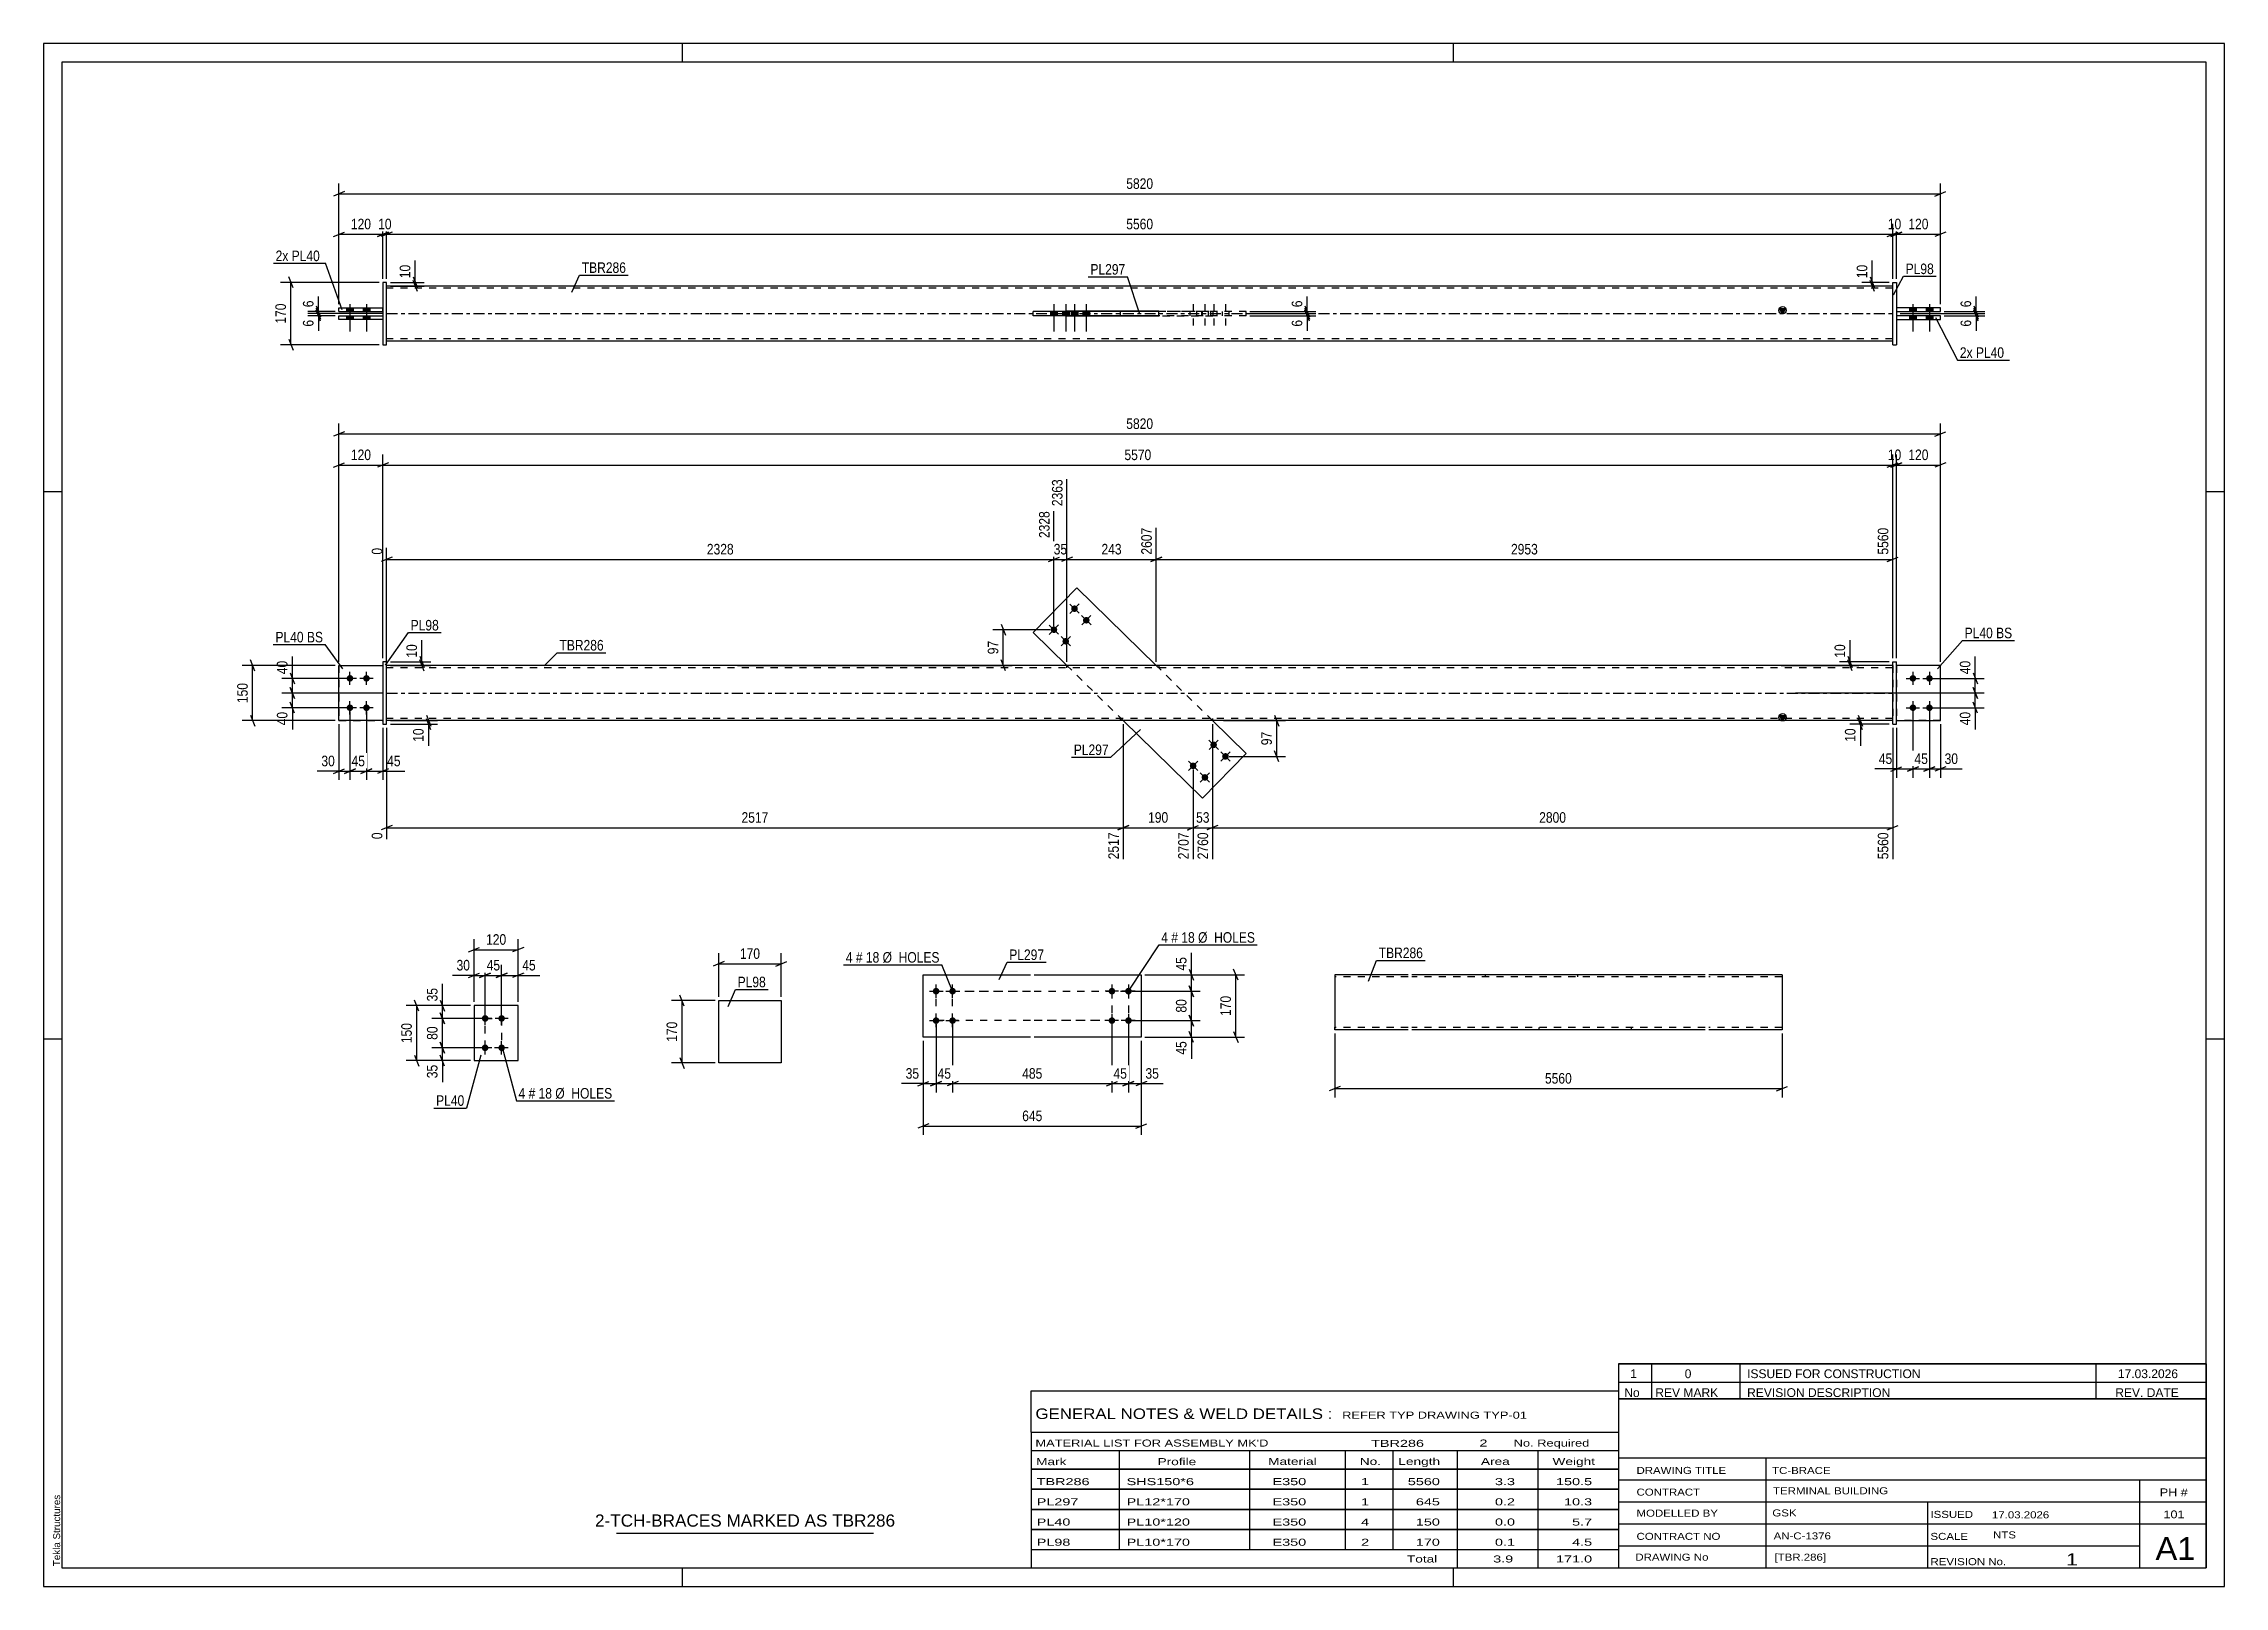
# Model space of a CAD drawing. Header units: millimetres. Extents: x 0 to 594, y 0 to 420.
import ezdxf

# ---------------------------------------------------------------- set-up
doc = ezdxf.new("R2010")
doc.units = ezdxf.units.MM
doc.linetypes.add('DXK_LINE_DOT2', pattern=[3.9198, 1.9599, -1.9599])
doc.linetypes.add('DXK_LINE_DOT3', pattern=[5.9187, 2.979, -0.9799, 0.9799, -0.9799])
doc.styles.add('Arial', font='ARIAL.TTF', dxfattribs={"height": 0.2})
doc.styles.add('Arial Narrow', font='ARIALN.TTF', dxfattribs={"height": 0.2})

# ---------------------------------------------------------------- blocks, each defined once
blk = doc.blocks.new('Unknown-580575709-1131')
at = {"color": 5, "linetype": 'Continuous'}
for p, q in [((594, 420), (0, 420)), ((0, 420), (0, 0)), ((174, 415), (174, 420)), ((384, 415), (384, 420)), ((594, 0), (594, 420)), ((589, 415), (5, 415)), ((5, 415), (5, 5)), ((589, 5), (589, 415)), ((5, 298), (0, 298)), ((594, 298), (589, 298)), ((5, 149), (0, 149)), ((594, 149), (589, 149)), ((0, 0), (594, 0)), ((5, 5), (589, 5)), ((174, 0), (174, 5)), ((384, 0), (384, 5))]:
    blk.add_line(p, q, dxfattribs=at)
at = {"color": 174, "linetype": 'Continuous', "style": 'Arial'}
blk.add_text('Tekla Structures', height=1.9102, rotation=90, dxfattribs=at).set_placement((4.5, 5.5))
blk = doc.blocks.new('Bolt-580575709-2195 - 2156')
at = {"linetype": 'Continuous'}
for points in [[(120.26, 153.72, -1), (120.26, 155.52, -1)], [(124.76, 153.72, -1), (124.76, 155.52, -1)], [(120.26, 145.72, -1), (120.26, 147.52, -1)], [(124.76, 145.72, -1), (124.76, 147.52, -1)]]:
    blk.add_hatch(color=1, dxfattribs=at).paths.add_polyline_path(points)
at = {"color": 1, "linetype": 'Continuous'}
for p, q in [((122.06, 154.62), (118.46, 154.62)), ((120.26, 152.82), (120.26, 156.42)), ((126.56, 154.62), (122.96, 154.62)), ((124.76, 152.82), (124.76, 156.42)), ((122.06, 146.62), (118.46, 146.62)), ((120.26, 144.82), (120.26, 148.42)), ((126.56, 146.62), (122.96, 146.62)), ((124.76, 144.82), (124.76, 148.42))]:
    blk.add_line(p, q, dxfattribs=at)
blk = doc.blocks.new('Part-580575709-2162 - 2156')
at = {"color": 2, "linetype": 'Continuous'}
for p, q in [((117.26, 158.12), (117.26, 143.12)), ((129.26, 158.12), (117.26, 158.12)), ((129.26, 143.12), (129.26, 158.12)), ((117.26, 143.12), (129.26, 143.12))]:
    blk.add_line(p, q, dxfattribs=at)
blk = doc.blocks.new('Part-580575709-1689 - 1678')
at = {"color": 2, "linetype": 'Continuous'}
for p, q in [((281.43, 271.83), (269.54, 259.68)), ((303.04, 250.7), (281.43, 271.83)), ((269.54, 259.68), (278.72, 250.7)), ((315.68, 214.57), (294.07, 235.7)), ((327.56, 226.73), (318.38, 235.7)), ((327.56, 226.73), (315.68, 214.57))]:
    blk.add_line(p, q, dxfattribs=at)
at = {"color": 7, "linetype": 'DXK_LINE_DOT2'}
for p, q in [((294.07, 235.7), (278.72, 250.7)), ((318.38, 235.7), (303.04, 250.7))]:
    blk.add_line(p, q, dxfattribs=at)
blk = doc.blocks.new('Bolt-580575709-1681 - 1678')
at = {"linetype": 'Continuous'}
for points in [[(318.07, 228.46, -1), (319.32, 229.74, -1)], [(321.28, 225.31, -1), (322.54, 226.6, -1)], [(312.47, 222.74, -1), (313.73, 224.02, -1)], [(315.69, 219.59, -1), (316.95, 220.88, -1)]]:
    blk.add_hatch(color=1, dxfattribs=at).paths.add_polyline_path(points)
at = {"color": 1, "linetype": 'Continuous'}
for p, q in [((319.98, 227.84), (317.41, 230.36)), ((317.44, 227.81), (319.95, 230.39)), ((323.2, 224.7), (320.63, 227.21)), ((320.65, 224.67), (323.17, 227.24)), ((314.39, 222.12), (311.82, 224.64)), ((311.84, 222.09), (314.36, 224.67)), ((317.61, 218.98), (315.03, 221.49)), ((315.06, 218.95), (317.58, 221.52))]:
    blk.add_line(p, q, dxfattribs=at)
blk = doc.blocks.new('Bolt-580575709-1682 - 1678')
at = {"linetype": 'Continuous'}
for points in [[(281.42, 266.81, -1), (280.16, 265.52, -1)], [(284.63, 263.66, -1), (283.37, 262.38, -1)], [(275.82, 261.09, -1), (274.56, 259.8, -1)], [(279.04, 257.94, -1), (277.78, 256.66, -1)]]:
    blk.add_hatch(color=1, dxfattribs=at).paths.add_polyline_path(points)
at = {"color": 1, "linetype": 'Continuous'}
for p, q in [((279.5, 267.43), (282.07, 264.91)), ((282.04, 267.45), (279.53, 264.88)), ((273.91, 261.71), (276.48, 259.19)), ((276.45, 261.73), (273.93, 259.16)), ((282.72, 264.28), (285.29, 261.76)), ((285.26, 264.31), (282.75, 261.73)), ((277.12, 258.56), (279.7, 256.04)), ((279.67, 258.59), (277.15, 256.01))]:
    blk.add_line(p, q, dxfattribs=at)
blk = doc.blocks.new('Bolt-580575709-1683 - 1678')
at = {"linetype": 'Continuous'}
for points in [[(83.44, 246.3, -1), (83.44, 248.1, -1)], [(87.94, 246.3, -1), (87.94, 248.1, -1)], [(83.44, 238.3, -1), (83.44, 240.1, -1)], [(87.94, 238.3, -1), (87.94, 240.1, -1)]]:
    blk.add_hatch(color=1, dxfattribs=at).paths.add_polyline_path(points)
at = {"color": 1, "linetype": 'Continuous'}
for p, q in [((85.24, 247.2), (81.64, 247.2)), ((83.44, 245.4), (83.44, 249)), ((89.74, 247.2), (86.14, 247.2)), ((87.94, 245.4), (87.94, 249)), ((85.24, 239.2), (81.64, 239.2)), ((83.44, 237.4), (83.44, 241)), ((89.74, 239.2), (86.14, 239.2)), ((87.94, 237.4), (87.94, 241))]:
    blk.add_line(p, q, dxfattribs=at)
blk = doc.blocks.new('Bolt-580575709-1684 - 1678')
at = {"linetype": 'Continuous'}
for points in [[(509.16, 248.1, -1), (509.16, 246.3, -1)], [(513.66, 248.1, -1), (513.66, 246.3, -1)], [(509.16, 240.1, -1), (509.16, 238.3, -1)], [(513.66, 240.1, -1), (513.66, 238.3, -1)]]:
    blk.add_hatch(color=1, dxfattribs=at).paths.add_polyline_path(points)
at = {"color": 1, "linetype": 'Continuous'}
for p, q in [((507.36, 247.2), (510.96, 247.2)), ((509.16, 249), (509.16, 245.4)), ((511.86, 247.2), (515.46, 247.2)), ((513.66, 249), (513.66, 245.4)), ((507.36, 239.2), (510.96, 239.2)), ((509.16, 241), (509.16, 237.4)), ((511.86, 239.2), (515.46, 239.2)), ((513.66, 241), (513.66, 237.4))]:
    blk.add_line(p, q, dxfattribs=at)
blk = doc.blocks.new('Part-580575709-1694 - 1678')
at = {"color": 2, "linetype": 'Continuous'}
for p, q in [((93.44, 251.7), (92.44, 251.7)), ((92.44, 251.7), (92.44, 234.7)), ((93.44, 234.7), (93.44, 251.7)), ((92.44, 234.7), (93.44, 234.7))]:
    blk.add_line(p, q, dxfattribs=at)
blk = doc.blocks.new('Part-580575709-1699 - 1678')
at = {"color": 7, "linetype": 'DXK_LINE_DOT2'}
for p, q in [((80.44, 250.7), (80.44, 235.7)), ((80.44, 250.7), (92.44, 250.7)), ((92.44, 250.7), (92.44, 235.7)), ((80.44, 235.7), (92.44, 235.7))]:
    blk.add_line(p, q, dxfattribs=at)
blk = doc.blocks.new('Part-580575709-1704 - 1678')
at = {"color": 2, "linetype": 'Continuous'}
for p, q in [((80.44, 235.7), (80.44, 250.7)), ((80.44, 250.7), (92.44, 250.7)), ((92.44, 235.7), (80.44, 235.7))]:
    blk.add_line(p, q, dxfattribs=at)
at = {"color": 7, "linetype": 'DXK_LINE_DOT2'}
blk.add_line((92.44, 250.7), (92.44, 235.7), dxfattribs=at)
blk = doc.blocks.new('Part-580575709-1705 - 1678')
at = {"color": 2, "linetype": 'Continuous'}
for p, q in [((503.66, 251.7), (504.66, 251.7)), ((503.66, 234.7), (503.66, 251.7)), ((504.66, 234.7), (504.66, 251.7)), ((503.66, 234.7), (503.66, 234.7)), ((503.66, 234.7), (504.66, 234.7))]:
    blk.add_line(p, q, dxfattribs=at)
at = {"color": 7, "linetype": 'DXK_LINE_DOT2'}
for p, q in [((503.66, 251.7), (504.66, 251.7)), ((503.66, 234.7), (504.66, 234.7))]:
    blk.add_line(p, q, dxfattribs=at)
blk = doc.blocks.new('Part-580575709-1710 - 1678')
at = {"color": 7, "linetype": 'DXK_LINE_DOT2'}
for p, q in [((516.66, 250.7), (504.66, 250.7)), ((504.66, 235.7), (504.66, 250.7)), ((516.66, 235.7), (516.66, 250.7)), ((516.66, 235.7), (504.66, 235.7))]:
    blk.add_line(p, q, dxfattribs=at)
blk = doc.blocks.new('Part-580575709-1715 - 1678')
at = {"color": 2, "linetype": 'Continuous'}
for p, q in [((516.66, 250.7), (504.66, 250.7)), ((516.66, 235.7), (516.66, 250.7)), ((504.66, 235.7), (516.66, 235.7))]:
    blk.add_line(p, q, dxfattribs=at)
at = {"color": 7, "linetype": 'DXK_LINE_DOT2'}
blk.add_line((504.66, 250.7), (504.66, 235.7), dxfattribs=at)
blk = doc.blocks.new('Part-580575709-1720 - 1678')
at = {"linetype": 'Continuous'}
blk.add_hatch(color=2, dxfattribs=at).paths.add_polyline_path([(473.66, 235.7), (472.86, 237.1), (474.46, 237.1)])
at = {"color": 2, "linetype": 'Continuous'}
for p, q in [((181.44, 250.7), (93.44, 250.7)), ((415.56, 250.7), (181.54, 250.7)), ((503.66, 250.7), (415.66, 250.7)), ((181.44, 235.7), (93.44, 235.7)), ((415.56, 235.7), (181.54, 235.7)), ((503.66, 235.7), (415.66, 235.7)), ((473.66, 235.7), (472.86, 237.1)), ((472.86, 237.1), (474.46, 237.1)), ((474.46, 237.1), (473.66, 235.7))]:
    blk.add_line(p, q, dxfattribs=at)
at = {"color": 7, "linetype": 'DXK_LINE_DOT2'}
for p, q in [((93.44, 235.7), (93.44, 250.7)), ((181.44, 250.1), (93.44, 250.1)), ((415.56, 250.1), (181.54, 250.1)), ((278.62, 250.7), (278.62, 250.1)), ((303.75, 250.7), (303.75, 250.1)), ((503.66, 250.1), (415.66, 250.1)), ((503.66, 250.7), (503.66, 235.7)), ((181.44, 236.3), (93.44, 236.3)), ((415.56, 236.3), (181.54, 236.3)), ((293.35, 235.7), (293.35, 236.3)), ((318.48, 235.7), (318.48, 236.3)), ((503.66, 236.3), (415.66, 236.3))]:
    blk.add_line(p, q, dxfattribs=at)
at = {"color": 7, "linetype": 'DXK_LINE_DOT3'}
for p, q in [((93.44, 243.2), (181.44, 243.2)), ((181.54, 243.2), (415.56, 243.2)), ((415.66, 243.2), (503.66, 243.2))]:
    blk.add_line(p, q, dxfattribs=at)
at = {"color": 2, "linetype": 'Continuous'}
blk.add_circle((473.66, 236.6), 1, dxfattribs=at)
blk = doc.blocks.new('Bolt-580575709-1423 - 1368')
at = {"color": 1, "linetype": 'DXK_LINE_DOT2'}
for p, q in [((312.2, 347.11), (312.2, 345.91)), ((313.1, 349.11), (313.1, 341.61)), ((314, 347.11), (314, 345.91)), ((315.42, 347.11), (315.42, 345.91)), ((316.32, 349.11), (316.32, 341.61)), ((317.22, 347.11), (317.22, 345.91)), ((317.8, 347.11), (317.8, 345.91)), ((318.7, 349.11), (318.7, 341.61)), ((319.6, 347.11), (319.6, 345.91)), ((321.01, 347.11), (321.01, 345.91)), ((321.91, 349.11), (321.91, 341.61)), ((322.81, 347.11), (322.81, 345.91))]:
    blk.add_line(p, q, dxfattribs=at)
blk = doc.blocks.new('Bolt-580575709-1471 - 1368')
at = {"linetype": 'Continuous'}
for points in [[(82.54, 347.11), (84.34, 347.11), (84.34, 348.11), (82.54, 348.11)], [(82.54, 347.11), (84.34, 347.11), (84.34, 348.11), (82.54, 348.11)], [(82.54, 344.91), (84.34, 344.91), (84.34, 345.91), (82.54, 345.91)], [(82.54, 344.91), (84.34, 344.91), (84.34, 345.91), (82.54, 345.91)], [(87.04, 347.11), (88.84, 347.11), (88.84, 348.11), (87.04, 348.11)], [(87.04, 347.11), (88.84, 347.11), (88.84, 348.11), (87.04, 348.11)], [(87.04, 344.91), (88.84, 344.91), (88.84, 345.91), (87.04, 345.91)], [(87.04, 344.91), (88.84, 344.91), (88.84, 345.91), (87.04, 345.91)]]:
    blk.add_hatch(color=1, dxfattribs=at).paths.add_polyline_path(points)
at = {"color": 1, "linetype": 'Continuous'}
for p, q in [((82.54, 348.11), (82.54, 347.11)), ((82.54, 348.11), (82.54, 347.11)), ((82.54, 345.91), (82.54, 344.91)), ((82.54, 345.91), (82.54, 344.91)), ((83.44, 349.11), (83.44, 341.61)), ((83.44, 349.11), (83.44, 341.61)), ((84.34, 348.11), (84.34, 347.11)), ((84.34, 348.11), (84.34, 347.11)), ((84.34, 345.91), (84.34, 344.91)), ((84.34, 345.91), (84.34, 344.91)), ((87.04, 348.11), (87.04, 347.11)), ((87.04, 348.11), (87.04, 347.11)), ((87.04, 345.91), (87.04, 344.91)), ((87.04, 345.91), (87.04, 344.91)), ((87.94, 349.11), (87.94, 341.61)), ((87.94, 349.11), (87.94, 341.61)), ((88.84, 348.11), (88.84, 347.11)), ((88.84, 348.11), (88.84, 347.11)), ((88.84, 345.91), (88.84, 344.91)), ((88.84, 345.91), (88.84, 344.91))]:
    blk.add_line(p, q, dxfattribs=at)
blk = doc.blocks.new('Part-580575709-1396 - 1368')
at = {"color": 2, "linetype": 'Continuous'}
for p, q in [((516.66, 348.11), (504.66, 348.11)), ((504.66, 347.11), (516.66, 347.11)), ((516.66, 347.11), (516.66, 348.11))]:
    blk.add_line(p, q, dxfattribs=at)
at = {"color": 7, "linetype": 'DXK_LINE_DOT2'}
for p, q in [((504.66, 348.11), (504.66, 347.11)), ((516.66, 348.11), (504.66, 348.11)), ((504.66, 347.11), (516.66, 347.11))]:
    blk.add_line(p, q, dxfattribs=at)
blk = doc.blocks.new('Part-580575709-1401 - 1368')
at = {"color": 2, "linetype": 'Continuous'}
for p, q in [((516.66, 345.91), (504.66, 345.91)), ((504.66, 344.91), (516.66, 344.91)), ((516.66, 344.91), (516.66, 345.91))]:
    blk.add_line(p, q, dxfattribs=at)
at = {"color": 7, "linetype": 'DXK_LINE_DOT2'}
for p, q in [((504.66, 345.91), (504.66, 344.91)), ((516.66, 345.91), (504.66, 345.91)), ((504.66, 344.91), (516.66, 344.91))]:
    blk.add_line(p, q, dxfattribs=at)
blk = doc.blocks.new('Part-580575709-1416 - 1368')
at = {"linetype": 'Continuous'}
blk.add_hatch(color=2, dxfattribs=at).paths.add_polyline_path([(473.66, 346.51), (472.86, 347.91), (474.46, 347.91)])
at = {"color": 2, "linetype": 'Continuous'}
for p, q in [((181.44, 354.01), (93.44, 354.01)), ((415.56, 354.01), (181.54, 354.01)), ((503.66, 354.01), (415.66, 354.01)), ((278.62, 347.11), (278.62, 347.21)), ((303.75, 347.21), (278.62, 347.21)), ((278.62, 345.91), (278.62, 345.81)), ((303.75, 345.81), (278.62, 345.81)), ((293.35, 347.11), (293.35, 347.21)), ((293.35, 345.91), (293.35, 345.81)), ((303.75, 345.81), (303.75, 347.21)), ((473.66, 346.51), (472.86, 347.91)), ((472.86, 347.91), (474.46, 347.91)), ((474.46, 347.91), (473.66, 346.51)), ((181.44, 339.01), (93.44, 339.01)), ((415.56, 339.01), (181.54, 339.01)), ((503.66, 339.01), (415.66, 339.01))]:
    blk.add_line(p, q, dxfattribs=at)
at = {"color": 7, "linetype": 'DXK_LINE_DOT2'}
for p, q in [((93.44, 339.01), (93.44, 354.01)), ((181.44, 353.41), (93.44, 353.41)), ((415.56, 353.41), (181.54, 353.41)), ((503.66, 353.41), (415.66, 353.41)), ((503.66, 339.01), (503.66, 354.01)), ((278.62, 345.81), (278.62, 347.11)), ((293.35, 345.81), (293.35, 347.11)), ((303.75, 347.21), (318.48, 347.21)), ((318.48, 345.81), (303.75, 345.81)), ((318.48, 347.21), (318.48, 345.81)), ((181.44, 339.61), (93.44, 339.61)), ((415.56, 339.61), (181.54, 339.61)), ((503.66, 339.61), (415.66, 339.61))]:
    blk.add_line(p, q, dxfattribs=at)
at = {"color": 7, "linetype": 'DXK_LINE_DOT3'}
for p, q in [((93.44, 346.51), (181.44, 346.51)), ((181.54, 346.51), (415.56, 346.51)), ((415.66, 346.51), (503.66, 346.51))]:
    blk.add_line(p, q, dxfattribs=at)
at = {"color": 2, "linetype": 'Continuous'}
blk.add_circle((473.66, 347.41), 1, dxfattribs=at)
blk = doc.blocks.new('Bolt-580575709-1422 - 1368')
at = {"linetype": 'Continuous'}
for points in [[(276.09, 347.11), (274.29, 347.11), (274.29, 345.91), (276.09, 345.91)], [(279.31, 347.11), (277.51, 347.11), (277.51, 345.91), (279.31, 345.91)], [(281.69, 347.11), (279.89, 347.11), (279.89, 345.91), (281.69, 345.91)], [(284.9, 347.11), (283.1, 347.11), (283.1, 345.91), (284.9, 345.91)]]:
    blk.add_hatch(color=1, dxfattribs=at).paths.add_polyline_path(points)
at = {"color": 1, "linetype": 'Continuous'}
for p, q in [((274.29, 347.11), (274.29, 345.91)), ((275.19, 349.11), (275.19, 341.61)), ((276.09, 347.11), (276.09, 345.91)), ((277.51, 347.11), (277.51, 345.91)), ((278.41, 349.11), (278.41, 341.61)), ((279.31, 347.11), (279.31, 345.91)), ((279.89, 347.11), (279.89, 345.91)), ((280.79, 349.11), (280.79, 341.61)), ((281.69, 347.11), (281.69, 345.91)), ((283.1, 347.11), (283.1, 345.91)), ((284, 349.11), (284, 341.61)), ((284.9, 347.11), (284.9, 345.91))]:
    blk.add_line(p, q, dxfattribs=at)
blk = doc.blocks.new('Part-580575709-1444 - 1368')
at = {"color": 2, "linetype": 'Continuous'}
for p, q in [((503.66, 355.01), (503.66, 355.01)), ((503.66, 338.01), (503.66, 355.01)), ((503.66, 355.01), (504.66, 355.01)), ((504.66, 355.01), (504.66, 355.01)), ((504.66, 355.01), (504.66, 338.01)), ((503.66, 338.01), (504.66, 338.01)), ((503.66, 338.01), (503.66, 338.01)), ((504.66, 338.01), (504.66, 338.01))]:
    blk.add_line(p, q, dxfattribs=at)
at = {"color": 7, "linetype": 'DXK_LINE_DOT2'}
for p, q in [((503.66, 355.01), (504.66, 355.01)), ((503.66, 338.01), (504.66, 338.01)), ((504.66, 338.01), (504.66, 338.01))]:
    blk.add_line(p, q, dxfattribs=at)
blk = doc.blocks.new('Part-580575709-1449 - 1368')
at = {"color": 2, "linetype": 'Continuous'}
for p, q in [((80.44, 344.91), (80.44, 345.91)), ((80.44, 345.91), (92.44, 345.91)), ((92.44, 344.91), (80.44, 344.91))]:
    blk.add_line(p, q, dxfattribs=at)
at = {"color": 7, "linetype": 'DXK_LINE_DOT2'}
blk.add_line((92.44, 345.91), (92.44, 344.91), dxfattribs=at)
blk = doc.blocks.new('Part-580575709-1454 - 1368')
at = {"color": 2, "linetype": 'Continuous'}
for p, q in [((80.44, 347.11), (80.44, 348.11)), ((80.44, 348.11), (92.44, 348.11)), ((80.44, 347.11), (92.44, 347.11))]:
    blk.add_line(p, q, dxfattribs=at)
at = {"color": 7, "linetype": 'DXK_LINE_DOT2'}
blk.add_line((92.44, 347.11), (92.44, 348.11), dxfattribs=at)
blk = doc.blocks.new('Part-580575709-1455 - 1368')
at = {"color": 2, "linetype": 'Continuous'}
for p, q in [((93.44, 355.01), (92.44, 355.01)), ((92.44, 355.01), (92.44, 338.01)), ((93.44, 338.01), (93.44, 355.01)), ((92.44, 338.01), (93.44, 338.01))]:
    blk.add_line(p, q, dxfattribs=at)
blk = doc.blocks.new('Part-580575709-1470 - 1368')
at = {"color": 2, "linetype": 'Continuous'}
for p, q in [((269.54, 345.91), (269.54, 347.11)), ((303.75, 347.11), (269.54, 347.11)), ((303.75, 345.91), (269.54, 345.91)), ((281.43, 345.91), (281.43, 347.11))]:
    blk.add_line(p, q, dxfattribs=at)
at = {"color": 7, "linetype": 'DXK_LINE_DOT2'}
for p, q in [((327.56, 347.11), (303.75, 347.11)), ((327.56, 345.91), (303.75, 345.91)), ((315.68, 345.91), (315.68, 347.11)), ((327.56, 345.91), (327.56, 347.11))]:
    blk.add_line(p, q, dxfattribs=at)
blk = doc.blocks.new('Bolt-580575709-1472 - 1368')
at = {"linetype": 'Continuous'}
for points in [[(510.06, 348.11), (508.26, 348.11), (508.26, 347.11), (510.06, 347.11)], [(510.06, 348.11), (508.26, 348.11), (508.26, 347.11), (510.06, 347.11)], [(510.06, 345.91), (508.26, 345.91), (508.26, 344.91), (510.06, 344.91)], [(510.06, 345.91), (508.26, 345.91), (508.26, 344.91), (510.06, 344.91)], [(514.56, 348.11), (512.76, 348.11), (512.76, 347.11), (514.56, 347.11)], [(514.56, 348.11), (512.76, 348.11), (512.76, 347.11), (514.56, 347.11)], [(514.56, 345.91), (512.76, 345.91), (512.76, 344.91), (514.56, 344.91)], [(514.56, 345.91), (512.76, 345.91), (512.76, 344.91), (514.56, 344.91)]]:
    blk.add_hatch(color=1, dxfattribs=at).paths.add_polyline_path(points)
at = {"color": 1, "linetype": 'Continuous'}
for p, q in [((508.26, 348.11), (508.26, 347.11)), ((508.26, 348.11), (508.26, 347.11)), ((508.26, 345.91), (508.26, 344.91)), ((508.26, 345.91), (508.26, 344.91)), ((509.16, 349.11), (509.16, 341.61)), ((509.16, 349.11), (509.16, 341.61)), ((510.06, 348.11), (510.06, 347.11)), ((510.06, 348.11), (510.06, 347.11)), ((510.06, 345.91), (510.06, 344.91)), ((510.06, 345.91), (510.06, 344.91)), ((512.76, 348.11), (512.76, 347.11)), ((512.76, 348.11), (512.76, 347.11)), ((512.76, 345.91), (512.76, 344.91)), ((512.76, 345.91), (512.76, 344.91)), ((513.66, 349.11), (513.66, 341.61)), ((513.66, 349.11), (513.66, 341.61)), ((514.56, 348.11), (514.56, 347.11)), ((514.56, 348.11), (514.56, 347.11)), ((514.56, 345.91), (514.56, 344.91)), ((514.56, 345.91), (514.56, 344.91))]:
    blk.add_line(p, q, dxfattribs=at)
blk = doc.blocks.new('Bolt-580575709-3554 - 3551')
at = {"linetype": 'Continuous'}
for points in [[(243.09, 162.93, -1), (243.09, 161.13, -1)], [(247.59, 162.93, -1), (247.59, 161.13, -1)], [(243.09, 154.93, -1), (243.09, 153.13, -1)], [(247.59, 154.93, -1), (247.59, 153.13, -1)]]:
    blk.add_hatch(color=1, dxfattribs=at).paths.add_polyline_path(points)
at = {"color": 1, "linetype": 'Continuous'}
for p, q in [((241.29, 162.03), (244.89, 162.03)), ((243.09, 160.23), (243.09, 163.83)), ((245.79, 162.03), (249.39, 162.03)), ((247.59, 160.23), (247.59, 163.83)), ((243.09, 152.23), (243.09, 155.83)), ((247.59, 152.23), (247.59, 155.83)), ((241.29, 154.03), (244.89, 154.03)), ((245.79, 154.03), (249.39, 154.03))]:
    blk.add_line(p, q, dxfattribs=at)
blk = doc.blocks.new('Part-580575709-3552 - 3551')
at = {"color": 2, "linetype": 'Continuous'}
for p, q in [((239.59, 166.53), (268.79, 166.53)), ((239.59, 149.53), (239.59, 166.53)), ((269.79, 166.53), (298.99, 166.53)), ((298.99, 166.53), (298.99, 149.53)), ((268.79, 149.53), (239.59, 149.53)), ((298.99, 149.53), (269.79, 149.53))]:
    blk.add_line(p, q, dxfattribs=at)
blk = doc.blocks.new('Bolt-580575709-3553 - 3551')
at = {"linetype": 'Continuous'}
for points in [[(290.99, 161.13, -1), (290.99, 162.93, -1)], [(295.49, 161.13, -1), (295.49, 162.93, -1)], [(290.99, 153.13, -1), (290.99, 154.93, -1)], [(295.49, 153.13, -1), (295.49, 154.93, -1)]]:
    blk.add_hatch(color=1, dxfattribs=at).paths.add_polyline_path(points)
at = {"color": 1, "linetype": 'Continuous'}
for p, q in [((292.79, 162.03), (289.19, 162.03)), ((290.99, 163.83), (290.99, 160.23)), ((297.29, 162.03), (293.69, 162.03)), ((295.49, 163.83), (295.49, 160.23)), ((290.99, 155.83), (290.99, 152.23)), ((295.49, 155.83), (295.49, 152.23)), ((292.79, 154.03), (289.19, 154.03)), ((297.29, 154.03), (293.69, 154.03))]:
    blk.add_line(p, q, dxfattribs=at)
blk = doc.blocks.new('Part-580575709-2399 - 2393')
at = {"color": 2, "linetype": 'Continuous'}
for p, q in [((183.9, 159.49), (200.9, 159.49)), ((183.9, 142.49), (183.9, 159.49)), ((200.9, 159.49), (200.9, 142.49)), ((200.9, 142.49), (183.9, 142.49))]:
    blk.add_line(p, q, dxfattribs=at)
blk = doc.blocks.new('Part-580575709-2546 - 2538')
at = {"color": 2, "linetype": 'Continuous'}
for p, q in [((371.67, 166.53), (351.67, 166.53)), ((351.67, 166.53), (351.67, 165.33)), ((452.53, 166.53), (372.67, 166.53)), ((473.53, 166.53), (453.53, 166.53)), ((473.53, 166.53), (473.53, 166.44)), ((473.53, 166.44), (473.53, 165.33)), ((351.67, 165.33), (351.67, 152.27)), ((473.53, 165.33), (473.53, 151.53)), ((351.67, 151.62), (351.67, 152.27)), ((351.67, 151.53), (351.67, 151.62)), ((371.67, 151.53), (351.67, 151.53)), ((452.53, 151.53), (372.67, 151.53)), ((473.53, 151.53), (453.53, 151.53))]:
    blk.add_line(p, q, dxfattribs=at)
at = {"color": 7, "linetype": 'DXK_LINE_DOT2'}
for p, q in [((392.67, 166.53), (392.67, 165.93)), ((417.8, 166.53), (417.8, 165.93)), ((371.67, 165.93), (351.67, 165.93)), ((452.53, 165.93), (372.67, 165.93)), ((473.53, 165.93), (453.53, 165.93)), ((473.53, 166.18), (473.53, 165.33)), ((351.67, 152.27), (351.67, 151.88)), ((351.67, 152.13), (351.67, 152.18)), ((371.67, 152.13), (351.67, 152.13)), ((452.53, 152.13), (372.67, 152.13)), ((407.4, 151.53), (407.4, 152.13)), ((432.53, 151.53), (432.53, 152.13)), ((473.53, 152.13), (453.53, 152.13)), ((473.53, 152.18), (473.53, 152.27)), ((473.53, 152.13), (473.53, 152.18)), ((473.53, 152.13), (473.53, 152.18))]:
    blk.add_line(p, q, dxfattribs=at)
blk = doc.blocks.new('Rectangle-580575709-2379 - 2156')
at = {"color": 1, "linetype": 'DXK_LINE_DOT2'}
blk.add_lwpolyline([(120.26, 154.62), (124.76, 154.62), (124.76, 146.62), (120.26, 146.62), (120.26, 154.62)], close=True, dxfattribs=at)
blk = doc.blocks.new('Rectangle-580575709-3726 - 3551')
at = {"color": 1, "linetype": 'DXK_LINE_DOT2'}
for p, q in [((243.09, 162.03), (268.79, 162.03)), ((243.09, 154.03), (243.09, 162.03)), ((269.79, 162.03), (295.49, 162.03)), ((295.49, 162.03), (295.49, 154.03)), ((268.79, 154.03), (243.09, 154.03)), ((295.49, 154.03), (269.79, 154.03))]:
    blk.add_line(p, q, dxfattribs=at)
blk = doc.blocks.new('Rectangle-580575709-3736 - 3551')
at = {"color": 1, "linetype": 'DXK_LINE_DOT2'}
for p, q in [((247.59, 162.03), (268.79, 162.03)), ((247.59, 154.03), (247.59, 162.03)), ((269.79, 162.03), (290.99, 162.03)), ((290.99, 162.03), (290.99, 154.03)), ((268.79, 154.03), (247.59, 154.03)), ((290.99, 154.03), (269.79, 154.03))]:
    blk.add_line(p, q, dxfattribs=at)
blk = doc.blocks.new('StraightDimension-580575709-2295 - 2156')
at = {"color": 7, "linetype": 'Continuous'}
for p, q in [((116.26, 158.12), (105.78, 158.12)), ((119.26, 154.62), (105.78, 154.62)), ((108.03, 159.62), (109.23, 156.62)), ((109.23, 153.12), (108.03, 156.12)), ((108.63, 154.62), (108.63, 158.12))]:
    blk.add_line(p, q, dxfattribs=at)
at = {"color": 0}
blk.add_wipeout([(107.88, 163.5), (103.68, 163.5), (103.68, 158.65), (107.88, 158.65)], dxfattribs=at)
at = {"color": 7, "linetype": 'Continuous'}
blk.add_line((108.63, 158.12), (108.63, 164.03), dxfattribs=at)
blk.add_line((108.63, 158.12), (108.63, 164.03), dxfattribs=at)
at = {"color": 3, "style": 'Arial Narrow'}
blk.add_text('35', height=2.863, rotation=90.00021, dxfattribs=at).set_placement((107.28, 159.25))
blk = doc.blocks.new('StraightDimension-580575709-2272 - 2156')
at = {"color": 7, "linetype": 'Continuous'}
for p, q in [((119.26, 146.62), (105.78, 146.62)), ((116.26, 143.12), (105.78, 143.12)), ((108.03, 148.12), (109.23, 145.12)), ((109.23, 141.62), (108.03, 144.62)), ((108.63, 143.12), (108.63, 146.62))]:
    blk.add_line(p, q, dxfattribs=at)
at = {"color": 0}
blk.add_wipeout([(107.88, 142.6), (103.68, 142.6), (103.68, 137.74), (107.88, 137.74)], dxfattribs=at)
at = {"color": 7, "linetype": 'Continuous'}
blk.add_line((108.63, 143.12), (108.63, 137.22), dxfattribs=at)
blk.add_line((108.63, 143.12), (108.63, 137.22), dxfattribs=at)
at = {"color": 3, "style": 'Arial Narrow'}
blk.add_text('35', height=2.863, rotation=90.00021, dxfattribs=at).set_placement((107.28, 138.34))
blk = doc.blocks.new('StraightDimension-580575709-2285 - 2156')
at = {"color": 7, "linetype": 'Continuous'}
for p, q in [((119.26, 154.62), (105.78, 154.62)), ((108.03, 156.12), (109.23, 153.12)), ((108.63, 146.62), (108.63, 154.62)), ((119.26, 146.62), (105.78, 146.62)), ((109.23, 145.12), (108.03, 148.12))]:
    blk.add_line(p, q, dxfattribs=at)
at = {"color": 0}
blk.add_wipeout([(107.88, 153.05), (103.68, 153.05), (103.68, 148.19), (107.88, 148.19)], dxfattribs=at)
at = {"color": 3, "style": 'Arial Narrow'}
blk.add_text('80', height=2.863, rotation=90.00021, dxfattribs=at).set_placement((107.28, 148.79))
blk = doc.blocks.new('StraightDimension-580575709-2309 - 2156')
at = {"color": 7, "linetype": 'Continuous'}
for p, q in [((116.26, 158.12), (98.78, 158.12)), ((102.23, 156.62), (101.03, 159.62)), ((101.63, 143.12), (101.63, 158.12)), ((116.26, 143.12), (98.78, 143.12)), ((101.03, 144.62), (102.23, 141.62))]:
    blk.add_line(p, q, dxfattribs=at)
at = {"color": 0}
blk.add_wipeout([(100.88, 153.96), (96.68, 153.96), (96.68, 147.28), (100.88, 147.28)], dxfattribs=at)
at = {"color": 3, "style": 'Arial Narrow'}
blk.add_text('150', height=2.863, rotation=90.00021, dxfattribs=at).set_placement((100.28, 147.88))
blk = doc.blocks.new('StraightDimension-580575709-2326 - 2156')
at = {"color": 7, "linetype": 'Continuous'}
for p, q in [((115.76, 165.73), (118.76, 166.93)), ((117.26, 159.12), (117.26, 169.18)), ((117.26, 166.33), (120.26, 166.33)), ((121.76, 166.93), (118.76, 165.73)), ((120.26, 155.62), (120.26, 169.18))]:
    blk.add_line(p, q, dxfattribs=at)
at = {"color": 0}
blk.add_wipeout([(116.73, 167.08), (116.73, 171.28), (111.88, 171.28), (111.88, 167.08)], dxfattribs=at)
at = {"color": 7, "linetype": 'Continuous'}
blk.add_line((117.26, 166.33), (111.35, 166.33), dxfattribs=at)
blk.add_line((117.26, 166.33), (111.35, 166.33), dxfattribs=at)
at = {"color": 3, "style": 'Arial Narrow'}
blk.add_text('30', height=2.863, dxfattribs=at).set_placement((112.48, 167.68))
blk = doc.blocks.new('StraightDimension-580575709-2339 - 2156')
at = {"color": 7, "linetype": 'Continuous'}
for p, q in [((118.76, 165.73), (121.76, 166.93)), ((120.26, 155.62), (120.26, 169.18)), ((120.26, 166.33), (124.76, 166.33)), ((126.26, 166.93), (123.26, 165.73)), ((124.76, 155.62), (124.76, 169.18))]:
    blk.add_line(p, q, dxfattribs=at)
at = {"color": 0}
blk.add_wipeout([(124.94, 167.08), (124.94, 171.28), (120.08, 171.28), (120.08, 167.08)], dxfattribs=at)
at = {"color": 3, "style": 'Arial Narrow'}
blk.add_text('45', height=2.863, dxfattribs=at).set_placement((120.68, 167.68))
blk = doc.blocks.new('StraightDimension-580575709-2349 - 2156')
at = {"color": 7, "linetype": 'Continuous'}
for p, q in [((123.26, 165.73), (126.26, 166.93)), ((124.76, 155.62), (124.76, 169.18)), ((124.76, 166.33), (129.26, 166.33)), ((130.76, 166.93), (127.76, 165.73)), ((129.26, 159.12), (129.26, 169.18))]:
    blk.add_line(p, q, dxfattribs=at)
at = {"color": 0}
blk.add_wipeout([(134.64, 167.08), (134.64, 171.28), (129.78, 171.28), (129.78, 167.08)], dxfattribs=at)
at = {"color": 7, "linetype": 'Continuous'}
blk.add_line((129.26, 166.33), (135.17, 166.33), dxfattribs=at)
blk.add_line((129.26, 166.33), (135.17, 166.33), dxfattribs=at)
at = {"color": 3, "style": 'Arial Narrow'}
blk.add_text('45', height=2.863, dxfattribs=at).set_placement((130.38, 167.68))
blk = doc.blocks.new('StraightDimension-580575709-2363 - 2156')
at = {"color": 7, "linetype": 'Continuous'}
for p, q in [((115.76, 172.73), (118.76, 173.93)), ((117.26, 159.12), (117.26, 176.18)), ((117.26, 173.33), (129.26, 173.33)), ((130.76, 173.93), (127.76, 172.73)), ((129.26, 159.12), (129.26, 176.18))]:
    blk.add_line(p, q, dxfattribs=at)
at = {"color": 0}
blk.add_wipeout([(126.6, 174.08), (126.6, 178.28), (119.92, 178.28), (119.92, 174.08)], dxfattribs=at)
at = {"color": 3, "style": 'Arial Narrow'}
blk.add_text('120', height=2.863, dxfattribs=at).set_placement((120.52, 174.68))
blk = doc.blocks.new('StraightDimension-580575709-2042 - 1678')
at = {"color": 7, "linetype": 'Continuous'}
for p, q in [((502.16, 304.68), (505.16, 305.88)), ((506.16, 305.88), (503.16, 304.68)), ((503.66, 252.7), (503.66, 308.13)), ((503.66, 305.28), (504.66, 305.28)), ((504.66, 252.7), (504.66, 308.13))]:
    blk.add_line(p, q, dxfattribs=at)
at = {"color": 0}
blk.add_wipeout([(506.59, 306.03), (506.59, 310.23), (501.73, 310.23), (501.73, 306.03)], dxfattribs=at)
at = {"color": 3, "style": 'Arial Narrow'}
blk.add_text('10', height=2.863, dxfattribs=at).set_placement((502.33, 306.63))
blk = doc.blocks.new('StraightDimension-580575709-1850 - 1678')
at = {"color": 7, "linetype": 'Continuous'}
for p, q in [((294.07, 234.7), (294.07, 197.94)), ((313.1, 222.38), (313.1, 197.94)), ((295.57, 207.15), (292.57, 205.95)), ((294.07, 206.55), (313.1, 206.55)), ((311.6, 205.95), (314.6, 207.15))]:
    blk.add_line(p, q, dxfattribs=at)
at = {"color": 0}
blk.add_wipeout([(306.93, 207.3), (306.93, 211.5), (300.24, 211.5), (300.24, 207.3)], dxfattribs=at)
at = {"color": 0, "linetype": 'Continuous'}
blk.add_wipeout([(312.5, 205.85), (308.3, 205.85), (308.3, 197.34), (312.5, 197.34)], dxfattribs=at)
at = {"color": 3, "style": 'Arial Narrow'}
blk.add_text('190', height=2.863, dxfattribs=at).set_placement((300.84, 207.9))
at = {"color": 3, "linetype": 'Continuous', "style": 'Arial Narrow'}
blk.add_text('2707', height=2.863, rotation=90.00021, dxfattribs=at).set_placement((311.9, 197.94))
blk = doc.blocks.new('StraightDimension-580575709-1945 - 1678')
at = {"color": 7, "linetype": 'Continuous'}
for p, q in [((509.16, 238.2), (509.16, 220.15)), ((504.66, 233.7), (504.66, 220.15)), ((503.16, 221.95), (506.16, 223.15)), ((504.66, 222.55), (509.16, 222.55)), ((510.66, 223.15), (507.66, 221.95))]:
    blk.add_line(p, q, dxfattribs=at)
at = {"color": 0}
blk.add_wipeout([(504.14, 223.3), (504.14, 227.5), (499.28, 227.5), (499.28, 223.3)], dxfattribs=at)
at = {"color": 7, "linetype": 'Continuous'}
blk.add_line((504.66, 222.55), (498.75, 222.55), dxfattribs=at)
blk.add_line((504.66, 222.55), (498.75, 222.55), dxfattribs=at)
at = {"color": 3, "style": 'Arial Narrow'}
blk.add_text('45', height=2.863, dxfattribs=at).set_placement((499.88, 223.9))
blk = doc.blocks.new('StraightDimension-580575709-2004 - 1678')
at = {"color": 7, "linetype": 'Continuous'}
for p, q in [((525.56, 244.72), (526.76, 241.72)), ((477.16, 243.22), (528.56, 243.22)), ((514.66, 239.2), (528.56, 239.2)), ((526.76, 237.7), (525.56, 240.7)), ((526.16, 239.2), (526.16, 243.22))]:
    blk.add_line(p, q, dxfattribs=at)
at = {"color": 0}
blk.add_wipeout([(525.41, 238.68), (521.21, 238.68), (521.21, 233.82), (525.41, 233.82)], dxfattribs=at)
at = {"color": 7, "linetype": 'Continuous'}
blk.add_line((526.16, 239.2), (526.16, 233.29), dxfattribs=at)
blk.add_line((526.16, 239.2), (526.16, 233.29), dxfattribs=at)
at = {"color": 3, "style": 'Arial Narrow'}
blk.add_text('40', height=2.863, rotation=90.00021, dxfattribs=at).set_placement((524.81, 234.42))
blk = doc.blocks.new('StraightDimension-580575709-1909 - 1678')
at = {"color": 7, "linetype": 'Continuous'}
for p, q in [((82.44, 247.2), (64.9, 247.2)), ((67.15, 248.7), (68.35, 245.7)), ((68.35, 241.7), (67.15, 244.7)), ((67.75, 243.2), (67.75, 247.2)), ((92.44, 243.2), (64.9, 243.2))]:
    blk.add_line(p, q, dxfattribs=at)
at = {"color": 0}
blk.add_wipeout([(67, 252.58), (62.8, 252.58), (62.8, 247.73), (67, 247.73)], dxfattribs=at)
at = {"color": 7, "linetype": 'Continuous'}
blk.add_line((67.75, 247.2), (67.75, 253.11), dxfattribs=at)
blk.add_line((67.75, 247.2), (67.75, 253.11), dxfattribs=at)
at = {"color": 3, "style": 'Arial Narrow'}
blk.add_text('40', height=2.863, rotation=90.00021, dxfattribs=at).set_placement((66.4, 248.33))
blk = doc.blocks.new('StraightDimension-580575709-3460 - 1678')
at = {"color": 7, "linetype": 'Continuous'}
for p, q in [((260.78, 261.95), (261.98, 258.95)), ((274.19, 260.45), (258.53, 260.45)), ((261.38, 250.72), (261.38, 260.45)), ((189.02, 250.72), (263.78, 250.72)), ((261.98, 249.22), (260.78, 252.22))]:
    blk.add_line(p, q, dxfattribs=at)
at = {"color": 0}
blk.add_wipeout([(260.63, 258.01), (256.43, 258.01), (256.43, 253.16), (260.63, 253.16)], dxfattribs=at)
at = {"color": 3, "style": 'Arial Narrow'}
blk.add_text('97', height=2.863, rotation=90.00021, dxfattribs=at).set_placement((260.03, 253.76))
blk = doc.blocks.new('StraightDimension-580575709-1736 - 1678')
at = {"color": 7, "linetype": 'Continuous'}
for p, q in [((80.44, 251.7), (80.44, 316.6)), ((516.66, 251.7), (516.66, 316.6)), ((81.94, 314.35), (78.94, 313.15)), ((80.44, 313.75), (516.66, 313.75)), ((515.16, 313.15), (518.16, 314.35))]:
    blk.add_line(p, q, dxfattribs=at)
at = {"color": 0}
blk.add_wipeout([(302.81, 314.5), (302.81, 318.7), (294.3, 318.7), (294.3, 314.5)], dxfattribs=at)
at = {"color": 3, "style": 'Arial Narrow'}
blk.add_text('5820', height=2.863, dxfattribs=at).set_placement((294.9, 315.1))
blk = doc.blocks.new('StraightDimension-580575709-1750 - 1678')
at = {"color": 7, "linetype": 'Continuous'}
for p, q in [((275.19, 261.45), (275.19, 292.71)), ((94.94, 280.19), (91.94, 278.99)), ((93.44, 251.7), (93.44, 282.72)), ((93.44, 279.59), (275.19, 279.59)), ((273.69, 278.99), (276.69, 280.19))]:
    blk.add_line(p, q, dxfattribs=at)
at = {"color": 0, "linetype": 'Continuous'}
for points in [[(274.59, 293.31), (270.39, 293.31), (270.39, 284.79), (274.59, 284.79)], [(92.84, 283.32), (88.64, 283.32), (88.64, 280.29), (92.84, 280.29)]]:
    blk.add_wipeout(points, dxfattribs=at)
at = {"color": 0}
blk.add_wipeout([(188.58, 280.34), (188.58, 284.54), (180.06, 284.54), (180.06, 280.34)], dxfattribs=at)
at = {"color": 3, "linetype": 'Continuous', "style": 'Arial Narrow'}
for s, height, p in [('2328', 2.863, (273.99, 285.39)), ('0', 2.86, (92.24, 280.89))]:
    blk.add_text(s, height=height, rotation=90.00021, dxfattribs=at).set_placement(p)
at = {"color": 3, "style": 'Arial Narrow'}
blk.add_text('2328', height=2.863, dxfattribs=at).set_placement((180.66, 280.94))
blk = doc.blocks.new('StraightDimension-580575709-1760 - 1678')
at = {"color": 7, "linetype": 'Continuous'}
for p, q in [((278.72, 251.7), (278.72, 301.41)), ((275.19, 261.45), (275.19, 292.71)), ((273.69, 278.99), (276.69, 280.19)), ((275.19, 279.59), (278.72, 279.59)), ((280.22, 280.19), (277.22, 278.99))]:
    blk.add_line(p, q, dxfattribs=at)
at = {"color": 0, "linetype": 'Continuous'}
blk.add_wipeout([(278.12, 302.01), (273.92, 302.01), (273.92, 293.49), (278.12, 293.49)], dxfattribs=at)
at = {"color": 0}
blk.add_wipeout([(279.39, 280.34), (279.39, 284.54), (274.53, 284.54), (274.53, 280.34)], dxfattribs=at)
at = {"color": 3, "linetype": 'Continuous', "style": 'Arial Narrow'}
blk.add_text('2363', height=2.863, rotation=90.00021, dxfattribs=at).set_placement((277.52, 294.09))
at = {"color": 3, "style": 'Arial Narrow'}
blk.add_text('35', height=2.863, dxfattribs=at).set_placement((275.13, 280.94))
blk = doc.blocks.new('StraightDimension-580575709-2047 - 1678')
at = {"color": 7, "linetype": 'Continuous'}
for p, q in [((93.94, 305.88), (90.94, 304.68)), ((92.44, 252.7), (92.44, 308.13)), ((92.44, 305.28), (503.66, 305.28)), ((502.16, 304.68), (505.16, 305.88)), ((503.66, 252.7), (503.66, 308.13))]:
    blk.add_line(p, q, dxfattribs=at)
at = {"color": 0}
blk.add_wipeout([(302.31, 306.03), (302.31, 310.23), (293.8, 310.23), (293.8, 306.03)], dxfattribs=at)
at = {"color": 3, "style": 'Arial Narrow'}
blk.add_text('5570', height=2.863, dxfattribs=at).set_placement((294.4, 306.63))
blk = doc.blocks.new('StraightDimension-580575709-1776 - 1678')
at = {"color": 7, "linetype": 'Continuous'}
for p, q in [((278.72, 251.7), (278.72, 301.41)), ((303.04, 251.7), (303.04, 288.21)), ((280.22, 280.19), (277.22, 278.99)), ((278.72, 279.59), (303.04, 279.59)), ((301.54, 278.99), (304.54, 280.19))]:
    blk.add_line(p, q, dxfattribs=at)
at = {"color": 0, "linetype": 'Continuous'}
blk.add_wipeout([(302.44, 288.81), (298.24, 288.81), (298.24, 280.29), (302.44, 280.29)], dxfattribs=at)
at = {"color": 0}
blk.add_wipeout([(294.22, 280.34), (294.22, 284.54), (287.54, 284.54), (287.54, 280.34)], dxfattribs=at)
at = {"color": 3, "linetype": 'Continuous', "style": 'Arial Narrow'}
blk.add_text('2607', height=2.863, rotation=90.00021, dxfattribs=at).set_placement((301.84, 280.89))
at = {"color": 3, "style": 'Arial Narrow'}
blk.add_text('243', height=2.863, dxfattribs=at).set_placement((288.14, 280.94))
blk = doc.blocks.new('StraightDimension-580575709-1798 - 1678')
at = {"color": 7, "linetype": 'Continuous'}
for p, q in [((303.04, 251.7), (303.04, 288.21)), ((503.66, 252.7), (503.66, 288.21)), ((304.54, 280.19), (301.54, 278.99)), ((303.04, 279.59), (503.66, 279.59)), ((502.16, 278.99), (505.16, 280.19))]:
    blk.add_line(p, q, dxfattribs=at)
at = {"color": 0, "linetype": 'Continuous'}
blk.add_wipeout([(503.06, 288.81), (498.86, 288.81), (498.86, 280.29), (503.06, 280.29)], dxfattribs=at)
at = {"color": 0}
blk.add_wipeout([(407.61, 280.34), (407.61, 284.54), (399.09, 284.54), (399.09, 280.34)], dxfattribs=at)
at = {"color": 3, "linetype": 'Continuous', "style": 'Arial Narrow'}
blk.add_text('5560', height=2.863, rotation=90.00021, dxfattribs=at).set_placement((502.46, 280.89))
at = {"color": 3, "style": 'Arial Narrow'}
blk.add_text('2953', height=2.863, dxfattribs=at).set_placement((399.69, 280.94))
blk = doc.blocks.new('StraightDimension-580575709-1813 - 1678')
at = {"color": 7, "linetype": 'Continuous'}
for p, q in [((87.94, 238.2), (87.94, 219.53)), ((92.44, 233.7), (92.44, 219.53)), ((86.44, 221.33), (89.44, 222.53)), ((87.94, 221.93), (92.44, 221.93)), ((93.94, 222.53), (90.94, 221.33))]:
    blk.add_line(p, q, dxfattribs=at)
at = {"color": 0}
blk.add_wipeout([(97.83, 222.68), (97.83, 226.88), (92.97, 226.88), (92.97, 222.68)], dxfattribs=at)
at = {"color": 7, "linetype": 'Continuous'}
blk.add_line((92.44, 221.93), (98.35, 221.93), dxfattribs=at)
blk.add_line((92.44, 221.93), (98.35, 221.93), dxfattribs=at)
at = {"color": 3, "style": 'Arial Narrow'}
blk.add_text('45', height=2.863, dxfattribs=at).set_placement((93.57, 223.28))
blk = doc.blocks.new('StraightDimension-580575709-1820 - 1678')
at = {"color": 7, "linetype": 'Continuous'}
for p, q in [((83.44, 238.2), (83.44, 219.53)), ((87.94, 238.2), (87.94, 219.53)), ((81.94, 221.33), (84.94, 222.53)), ((83.44, 221.93), (87.94, 221.93)), ((89.44, 222.53), (86.44, 221.33))]:
    blk.add_line(p, q, dxfattribs=at)
at = {"color": 0}
blk.add_wipeout([(88.12, 222.68), (88.12, 226.88), (83.27, 226.88), (83.27, 222.68)], dxfattribs=at)
at = {"color": 3, "style": 'Arial Narrow'}
blk.add_text('45', height=2.863, dxfattribs=at).set_placement((83.87, 223.28))
blk = doc.blocks.new('StraightDimension-580575709-1955 - 1678')
at = {"color": 7, "linetype": 'Continuous'}
for p, q in [((509.16, 238.2), (509.16, 220.15)), ((513.66, 238.2), (513.66, 220.15)), ((507.66, 221.95), (510.66, 223.15)), ((509.16, 222.55), (513.66, 222.55)), ((515.16, 223.15), (512.16, 221.95))]:
    blk.add_line(p, q, dxfattribs=at)
at = {"color": 0}
blk.add_wipeout([(513.84, 223.3), (513.84, 227.5), (508.98, 227.5), (508.98, 223.3)], dxfattribs=at)
at = {"color": 3, "style": 'Arial Narrow'}
blk.add_text('45', height=2.863, dxfattribs=at).set_placement((509.58, 223.9))
blk = doc.blocks.new('StraightDimension-580575709-1891 - 1678')
at = {"color": 7, "linetype": 'Continuous'}
for p, q in [((94.44, 235.7), (107.25, 235.7)), ((94.44, 234.7), (107.25, 234.7)), ((104.25, 237.2), (105.45, 234.2)), ((105.45, 233.2), (104.25, 236.2)), ((104.85, 234.7), (104.85, 235.7))]:
    blk.add_line(p, q, dxfattribs=at)
at = {"color": 0}
blk.add_wipeout([(104.1, 234.18), (99.9, 234.18), (99.9, 229.32), (104.1, 229.32)], dxfattribs=at)
at = {"color": 7, "linetype": 'Continuous'}
blk.add_line((104.85, 234.7), (104.85, 228.79), dxfattribs=at)
blk.add_line((104.85, 234.7), (104.85, 228.79), dxfattribs=at)
at = {"color": 3, "style": 'Arial Narrow'}
blk.add_text('10', height=2.863, rotation=90.00021, dxfattribs=at).set_placement((103.5, 229.92))
blk = doc.blocks.new('StraightDimension-580575709-1827 - 1678')
at = {"color": 7, "linetype": 'Continuous'}
for p, q in [((83.44, 238.2), (83.44, 219.53)), ((80.44, 234.7), (80.44, 219.53)), ((78.94, 221.33), (81.94, 222.53)), ((80.44, 221.93), (83.44, 221.93)), ((84.94, 222.53), (81.94, 221.33))]:
    blk.add_line(p, q, dxfattribs=at)
at = {"color": 0}
blk.add_wipeout([(79.92, 222.68), (79.92, 226.88), (75.06, 226.88), (75.06, 222.68)], dxfattribs=at)
at = {"color": 7, "linetype": 'Continuous'}
blk.add_line((80.44, 221.93), (74.54, 221.93), dxfattribs=at)
blk.add_line((80.44, 221.93), (74.54, 221.93), dxfattribs=at)
at = {"color": 3, "style": 'Arial Narrow'}
blk.add_text('30', height=2.863, dxfattribs=at).set_placement((75.66, 223.28))
blk = doc.blocks.new('StraightDimension-580575709-1838 - 1678')
at = {"color": 7, "linetype": 'Continuous'}
for p, q in [((93.44, 233.7), (93.44, 203.42)), ((294.07, 234.7), (294.07, 197.94)), ((94.94, 207.15), (91.94, 205.95)), ((93.44, 206.55), (294.07, 206.55)), ((292.57, 205.95), (295.57, 207.15))]:
    blk.add_line(p, q, dxfattribs=at)
at = {"color": 0}
blk.add_wipeout([(198.01, 207.3), (198.01, 211.5), (189.5, 211.5), (189.5, 207.3)], dxfattribs=at)
at = {"color": 0, "linetype": 'Continuous'}
for points in [[(92.84, 205.85), (88.64, 205.85), (88.64, 202.82), (92.84, 202.82)], [(293.47, 205.85), (289.27, 205.85), (289.27, 197.34), (293.47, 197.34)]]:
    blk.add_wipeout(points, dxfattribs=at)
at = {"color": 3, "style": 'Arial Narrow'}
blk.add_text('2517', height=2.863, dxfattribs=at).set_placement((190.1, 207.9))
at = {"color": 3, "linetype": 'Continuous', "style": 'Arial Narrow'}
for s, height, p in [('0', 2.86, (92.24, 203.42)), ('2517', 2.863, (292.87, 197.94))]:
    blk.add_text(s, height=height, rotation=90.00021, dxfattribs=at).set_placement(p)
blk = doc.blocks.new('StraightDimension-580575709-1864 - 1678')
at = {"color": 7, "linetype": 'Continuous'}
for p, q in [((318.38, 234.7), (318.38, 197.94)), ((313.1, 222.38), (313.1, 197.94)), ((311.6, 205.95), (314.6, 207.15)), ((313.1, 206.55), (318.38, 206.55)), ((319.88, 207.15), (316.88, 205.95))]:
    blk.add_line(p, q, dxfattribs=at)
at = {"color": 0}
blk.add_wipeout([(318.17, 207.3), (318.17, 211.5), (313.31, 211.5), (313.31, 207.3)], dxfattribs=at)
at = {"color": 0, "linetype": 'Continuous'}
blk.add_wipeout([(317.78, 205.85), (313.58, 205.85), (313.58, 197.34), (317.78, 197.34)], dxfattribs=at)
at = {"color": 3, "style": 'Arial Narrow'}
blk.add_text('53', height=2.863, dxfattribs=at).set_placement((313.91, 207.9))
at = {"color": 3, "linetype": 'Continuous', "style": 'Arial Narrow'}
blk.add_text('2760', height=2.863, rotation=90.00021, dxfattribs=at).set_placement((317.18, 197.94))
blk = doc.blocks.new('StraightDimension-580575709-1878 - 1678')
at = {"color": 7, "linetype": 'Continuous'}
for p, q in [((318.38, 234.7), (318.38, 197.94)), ((503.66, 233.7), (503.66, 197.94)), ((319.88, 207.15), (316.88, 205.95)), ((318.38, 206.55), (503.66, 206.55)), ((502.16, 205.95), (505.16, 207.15))]:
    blk.add_line(p, q, dxfattribs=at)
at = {"color": 0}
blk.add_wipeout([(415.28, 207.3), (415.28, 211.5), (406.77, 211.5), (406.77, 207.3)], dxfattribs=at)
at = {"color": 0, "linetype": 'Continuous'}
blk.add_wipeout([(503.06, 205.85), (498.86, 205.85), (498.86, 197.34), (503.06, 197.34)], dxfattribs=at)
at = {"color": 3, "style": 'Arial Narrow'}
blk.add_text('2800', height=2.863, dxfattribs=at).set_placement((407.37, 207.9))
at = {"color": 3, "linetype": 'Continuous', "style": 'Arial Narrow'}
blk.add_text('5560', height=2.863, rotation=90.00021, dxfattribs=at).set_placement((502.46, 197.94))
blk = doc.blocks.new('StraightDimension-580575709-1900 - 1678')
at = {"color": 7, "linetype": 'Continuous'}
for p, q in [((94.44, 251.7), (105.44, 251.7)), ((94.44, 250.7), (105.44, 250.7)), ((102.44, 253.2), (103.64, 250.2)), ((103.64, 249.2), (102.44, 252.2)), ((103.04, 250.7), (103.04, 251.7))]:
    blk.add_line(p, q, dxfattribs=at)
at = {"color": 0}
blk.add_wipeout([(102.29, 257.08), (98.09, 257.08), (98.09, 252.23), (102.29, 252.23)], dxfattribs=at)
at = {"color": 7, "linetype": 'Continuous'}
blk.add_line((103.04, 251.7), (103.04, 257.61), dxfattribs=at)
blk.add_line((103.04, 251.7), (103.04, 257.61), dxfattribs=at)
at = {"color": 3, "style": 'Arial Narrow'}
blk.add_text('10', height=2.863, rotation=90.00021, dxfattribs=at).set_placement((101.69, 252.83))
blk = doc.blocks.new('StraightDimension-580575709-1922 - 1678')
at = {"color": 7, "linetype": 'Continuous'}
for p, q in [((67.15, 244.7), (68.35, 241.7)), ((92.44, 243.2), (64.9, 243.2)), ((82.44, 239.2), (64.9, 239.2)), ((68.35, 237.7), (67.15, 240.7)), ((67.75, 239.2), (67.75, 243.2))]:
    blk.add_line(p, q, dxfattribs=at)
at = {"color": 0}
blk.add_wipeout([(67, 238.68), (62.8, 238.68), (62.8, 233.82), (67, 233.82)], dxfattribs=at)
at = {"color": 7, "linetype": 'Continuous'}
blk.add_line((67.75, 239.2), (67.75, 233.29), dxfattribs=at)
blk.add_line((67.75, 239.2), (67.75, 233.29), dxfattribs=at)
at = {"color": 3, "style": 'Arial Narrow'}
blk.add_text('40', height=2.863, rotation=90.00021, dxfattribs=at).set_placement((66.4, 234.42))
blk = doc.blocks.new('StraightDimension-580575709-1936 - 1678')
at = {"color": 7, "linetype": 'Continuous'}
for p, q in [((502.66, 235.7), (492.01, 235.7)), ((502.66, 234.7), (492.01, 234.7)), ((494.26, 237.2), (495.46, 234.2)), ((495.46, 233.2), (494.26, 236.2)), ((494.86, 234.7), (494.86, 235.7))]:
    blk.add_line(p, q, dxfattribs=at)
at = {"color": 0}
blk.add_wipeout([(494.11, 234.18), (489.91, 234.18), (489.91, 229.32), (494.11, 229.32)], dxfattribs=at)
at = {"color": 7, "linetype": 'Continuous'}
blk.add_line((494.86, 234.7), (494.86, 228.79), dxfattribs=at)
blk.add_line((494.86, 234.7), (494.86, 228.79), dxfattribs=at)
at = {"color": 3, "style": 'Arial Narrow'}
blk.add_text('10', height=2.863, rotation=90.00021, dxfattribs=at).set_placement((493.51, 229.92))
blk = doc.blocks.new('StraightDimension-580575709-1965 - 1678')
at = {"color": 7, "linetype": 'Continuous'}
for p, q in [((513.66, 238.2), (513.66, 220.15)), ((516.66, 234.7), (516.66, 220.15)), ((512.16, 221.95), (515.16, 223.15)), ((513.66, 222.55), (516.66, 222.55)), ((518.16, 223.15), (515.16, 221.95))]:
    blk.add_line(p, q, dxfattribs=at)
at = {"color": 0}
blk.add_wipeout([(522.04, 223.3), (522.04, 227.5), (517.19, 227.5), (517.19, 223.3)], dxfattribs=at)
at = {"color": 7, "linetype": 'Continuous'}
blk.add_line((516.66, 222.55), (522.57, 222.55), dxfattribs=at)
blk.add_line((516.66, 222.55), (522.57, 222.55), dxfattribs=at)
at = {"color": 3, "style": 'Arial Narrow'}
blk.add_text('30', height=2.863, dxfattribs=at).set_placement((517.79, 223.9))
blk = doc.blocks.new('StraightDimension-580575709-1979 - 1678')
at = {"color": 7, "linetype": 'Continuous'}
for p, q in [((79.44, 250.7), (54.09, 250.7)), ((57.54, 249.2), (56.34, 252.2)), ((56.94, 235.7), (56.94, 250.7)), ((79.44, 235.7), (54.09, 235.7)), ((56.34, 237.2), (57.54, 234.2))]:
    blk.add_line(p, q, dxfattribs=at)
at = {"color": 0}
blk.add_wipeout([(56.19, 246.54), (51.99, 246.54), (51.99, 239.86), (56.19, 239.86)], dxfattribs=at)
at = {"color": 3, "style": 'Arial Narrow'}
blk.add_text('150', height=2.863, rotation=90.00021, dxfattribs=at).set_placement((55.59, 240.46))
blk = doc.blocks.new('StraightDimension-580575709-1993 - 1678')
at = {"color": 7, "linetype": 'Continuous'}
for p, q in [((321.39, 235.7), (338.28, 235.7)), ((335.28, 237.2), (336.48, 234.2)), ((335.88, 225.95), (335.88, 235.7)), ((322.91, 225.95), (338.28, 225.95)), ((336.48, 224.45), (335.28, 227.45))]:
    blk.add_line(p, q, dxfattribs=at)
at = {"color": 0}
blk.add_wipeout([(335.13, 233.26), (330.93, 233.26), (330.93, 228.4), (335.13, 228.4)], dxfattribs=at)
at = {"color": 3, "style": 'Arial Narrow'}
blk.add_text('97', height=2.863, rotation=90.00021, dxfattribs=at).set_placement((334.53, 229))
blk = doc.blocks.new('StraightDimension-580575709-2014 - 1678')
at = {"color": 7, "linetype": 'Continuous'}
for p, q in [((514.66, 247.2), (528.56, 247.2)), ((525.56, 248.7), (526.76, 245.7)), ((526.76, 241.72), (525.56, 244.72)), ((526.16, 243.22), (526.16, 247.2)), ((477.16, 243.22), (528.56, 243.22))]:
    blk.add_line(p, q, dxfattribs=at)
at = {"color": 0}
blk.add_wipeout([(525.41, 252.58), (521.21, 252.58), (521.21, 247.73), (525.41, 247.73)], dxfattribs=at)
at = {"color": 7, "linetype": 'Continuous'}
blk.add_line((526.16, 247.2), (526.16, 253.11), dxfattribs=at)
blk.add_line((526.16, 247.2), (526.16, 253.11), dxfattribs=at)
at = {"color": 3, "style": 'Arial Narrow'}
blk.add_text('40', height=2.863, rotation=90.00021, dxfattribs=at).set_placement((524.81, 248.33))
blk = doc.blocks.new('StraightDimension-580575709-2027 - 1678')
at = {"color": 7, "linetype": 'Continuous'}
for p, q in [((473.28, 250.72), (494.44, 250.72)), ((502.66, 251.7), (489.19, 251.7)), ((491.44, 253.2), (492.64, 250.2)), ((492.64, 249.22), (491.44, 252.22)), ((492.04, 250.72), (492.04, 251.7))]:
    blk.add_line(p, q, dxfattribs=at)
at = {"color": 0}
blk.add_wipeout([(491.29, 257.08), (487.09, 257.08), (487.09, 252.23), (491.29, 252.23)], dxfattribs=at)
at = {"color": 7, "linetype": 'Continuous'}
blk.add_line((492.04, 251.7), (492.04, 257.61), dxfattribs=at)
blk.add_line((492.04, 251.7), (492.04, 257.61), dxfattribs=at)
at = {"color": 3, "style": 'Arial Narrow'}
blk.add_text('10', height=2.863, rotation=90.00021, dxfattribs=at).set_placement((490.69, 252.83))
blk = doc.blocks.new('StraightDimension-580575709-2032 - 1678')
at = {"color": 7, "linetype": 'Continuous'}
for p, q in [((503.16, 304.68), (506.16, 305.88)), ((504.66, 252.7), (504.66, 308.13)), ((504.66, 305.28), (516.66, 305.28)), ((518.16, 305.88), (515.16, 304.68)), ((516.66, 251.7), (516.66, 308.13))]:
    blk.add_line(p, q, dxfattribs=at)
at = {"color": 0}
blk.add_wipeout([(514, 306.03), (514, 310.23), (507.32, 310.23), (507.32, 306.03)], dxfattribs=at)
at = {"color": 3, "style": 'Arial Narrow'}
blk.add_text('120', height=2.863, dxfattribs=at).set_placement((507.92, 306.63))
blk = doc.blocks.new('StraightDimension-580575709-2052 - 1678')
at = {"color": 7, "linetype": 'Continuous'}
for p, q in [((78.94, 304.68), (81.94, 305.88)), ((80.44, 251.7), (80.44, 308.13)), ((80.44, 305.28), (92.44, 305.28)), ((93.94, 305.88), (90.94, 304.68)), ((92.44, 252.7), (92.44, 308.13))]:
    blk.add_line(p, q, dxfattribs=at)
at = {"color": 0}
blk.add_wipeout([(89.79, 306.03), (89.79, 310.23), (83.1, 310.23), (83.1, 306.03)], dxfattribs=at)
at = {"color": 3, "style": 'Arial Narrow'}
blk.add_text('120', height=2.863, dxfattribs=at).set_placement((83.7, 306.63))
blk = doc.blocks.new('StraightDimension-580575709-1476 - 1368')
at = {"color": 7, "linetype": 'Continuous'}
for p, q in [((100.62, 356.51), (101.82, 353.51)), ((94.44, 355.01), (103.62, 355.01)), ((94.44, 354.01), (103.62, 354.01)), ((101.82, 352.51), (100.62, 355.51)), ((101.22, 354.01), (101.22, 355.01))]:
    blk.add_line(p, q, dxfattribs=at)
at = {"color": 0}
blk.add_wipeout([(100.47, 360.4), (96.27, 360.4), (96.27, 355.54), (100.47, 355.54)], dxfattribs=at)
at = {"color": 7, "linetype": 'Continuous'}
blk.add_line((101.22, 355.01), (101.22, 360.92), dxfattribs=at)
blk.add_line((101.22, 355.01), (101.22, 360.92), dxfattribs=at)
at = {"color": 3, "style": 'Arial Narrow'}
blk.add_text('10', height=2.863, rotation=90.00021, dxfattribs=at).set_placement((99.87, 356.14))
blk = doc.blocks.new('StraightDimension-580575709-1541 - 1368')
at = {"color": 7, "linetype": 'Continuous'}
for p, q in [((328.56, 347.11), (346.57, 347.11)), ((328.56, 346.51), (346.57, 346.51)), ((343.57, 348.61), (344.77, 345.61)), ((344.77, 345.01), (343.57, 348.01)), ((344.17, 346.51), (344.17, 347.11))]:
    blk.add_line(p, q, dxfattribs=at)
at = {"color": 0}
blk.add_wipeout([(343.42, 350.67), (339.22, 350.67), (339.22, 347.64), (343.42, 347.64)], dxfattribs=at)
at = {"color": 7, "linetype": 'Continuous'}
blk.add_line((344.17, 347.11), (344.17, 351.19), dxfattribs=at)
blk.add_line((344.17, 347.11), (344.17, 351.19), dxfattribs=at)
at = {"color": 3, "style": 'Arial Narrow'}
blk.add_text('6', height=2.86, rotation=90.00021, dxfattribs=at).set_placement((342.82, 348.24))
blk = doc.blocks.new('StraightDimension-580575709-1561 - 1368')
at = {"color": 7, "linetype": 'Continuous'}
for p, q in [((503.16, 367.51), (506.16, 368.71)), ((504.66, 356.01), (504.66, 370.96)), ((518.16, 368.71), (515.16, 367.51)), ((516.66, 349.11), (516.66, 370.96)), ((504.66, 368.11), (516.66, 368.11))]:
    blk.add_line(p, q, dxfattribs=at)
at = {"color": 0}
blk.add_wipeout([(514, 368.86), (514, 373.06), (507.32, 373.06), (507.32, 368.86)], dxfattribs=at)
at = {"color": 3, "style": 'Arial Narrow'}
blk.add_text('120', height=2.863, dxfattribs=at).set_placement((507.92, 369.46))
blk = doc.blocks.new('StraightDimension-580575709-1571 - 1368')
at = {"color": 7, "linetype": 'Continuous'}
for p, q in [((502.16, 367.51), (505.16, 368.71)), ((506.16, 368.71), (503.16, 367.51)), ((503.66, 356.01), (503.66, 370.96)), ((504.66, 356.01), (504.66, 370.96)), ((503.66, 368.11), (504.66, 368.11))]:
    blk.add_line(p, q, dxfattribs=at)
at = {"color": 0}
blk.add_wipeout([(506.59, 368.86), (506.59, 373.06), (501.73, 373.06), (501.73, 368.86)], dxfattribs=at)
at = {"color": 3, "style": 'Arial Narrow'}
blk.add_text('10', height=2.863, dxfattribs=at).set_placement((502.33, 369.46))
blk = doc.blocks.new('StraightDimension-580575709-1530 - 1368')
at = {"color": 7, "linetype": 'Continuous'}
for p, q in [((67.95, 353.51), (66.75, 356.51)), ((91.44, 355.01), (64.5, 355.01)), ((67.35, 338.01), (67.35, 355.01)), ((66.75, 339.51), (67.95, 336.51)), ((91.44, 338.01), (64.5, 338.01))]:
    blk.add_line(p, q, dxfattribs=at)
at = {"color": 0}
blk.add_wipeout([(66.6, 349.86), (62.4, 349.86), (62.4, 343.17), (66.6, 343.17)], dxfattribs=at)
at = {"color": 3, "style": 'Arial Narrow'}
blk.add_text('170', height=2.863, rotation=90.00021, dxfattribs=at).set_placement((66, 343.77))
blk = doc.blocks.new('StraightDimension-580575709-1494 - 1368')
at = {"color": 7, "linetype": 'Continuous'}
for p, q in [((92.44, 346.51), (72, 346.51)), ((79.44, 345.91), (72, 345.91)), ((74.25, 348.01), (75.45, 345.01)), ((75.45, 344.41), (74.25, 347.41)), ((74.85, 345.91), (74.85, 346.51))]:
    blk.add_line(p, q, dxfattribs=at)
at = {"color": 0}
blk.add_wipeout([(74.1, 345.39), (69.9, 345.39), (69.9, 342.36), (74.1, 342.36)], dxfattribs=at)
at = {"color": 7, "linetype": 'Continuous'}
blk.add_line((74.85, 345.91), (74.85, 341.84), dxfattribs=at)
blk.add_line((74.85, 345.91), (74.85, 341.84), dxfattribs=at)
at = {"color": 3, "style": 'Arial Narrow'}
blk.add_text('6', height=2.86, rotation=90.00021, dxfattribs=at).set_placement((73.5, 342.96))
blk = doc.blocks.new('StraightDimension-580575709-1512 - 1368')
at = {"color": 7, "linetype": 'Continuous'}
for p, q in [((79.44, 347.11), (72, 347.11)), ((92.44, 346.51), (72, 346.51)), ((74.25, 348.61), (75.45, 345.61)), ((75.45, 345.01), (74.25, 348.01)), ((74.85, 346.51), (74.85, 347.11))]:
    blk.add_line(p, q, dxfattribs=at)
at = {"color": 0}
blk.add_wipeout([(74.1, 350.67), (69.9, 350.67), (69.9, 347.64), (74.1, 347.64)], dxfattribs=at)
at = {"color": 7, "linetype": 'Continuous'}
blk.add_line((74.85, 347.11), (74.85, 351.19), dxfattribs=at)
blk.add_line((74.85, 347.11), (74.85, 351.19), dxfattribs=at)
at = {"color": 3, "style": 'Arial Narrow'}
blk.add_text('6', height=2.86, rotation=90.00021, dxfattribs=at).set_placement((73.5, 348.24))
blk = doc.blocks.new('StraightDimension-580575709-1545 - 1368')
at = {"color": 7, "linetype": 'Continuous'}
for p, q in [((328.56, 346.51), (346.57, 346.51)), ((328.56, 345.91), (346.57, 345.91)), ((343.57, 348.01), (344.77, 345.01)), ((344.77, 344.41), (343.57, 347.41)), ((344.17, 345.91), (344.17, 346.51))]:
    blk.add_line(p, q, dxfattribs=at)
at = {"color": 0}
blk.add_wipeout([(343.42, 345.39), (339.22, 345.39), (339.22, 342.36), (343.42, 342.36)], dxfattribs=at)
at = {"color": 7, "linetype": 'Continuous'}
blk.add_line((344.17, 345.91), (344.17, 341.84), dxfattribs=at)
blk.add_line((344.17, 345.91), (344.17, 341.84), dxfattribs=at)
at = {"color": 3, "style": 'Arial Narrow'}
blk.add_text('6', height=2.86, rotation=90.00021, dxfattribs=at).set_placement((342.82, 342.96))
blk = doc.blocks.new('StraightDimension-580575709-1550 - 1368')
at = {"color": 7, "linetype": 'Continuous'}
for p, q in [((80.44, 349.11), (80.44, 381.96)), ((516.66, 349.11), (516.66, 381.96)), ((81.94, 379.71), (78.94, 378.51)), ((80.44, 379.11), (516.66, 379.11)), ((515.16, 378.51), (518.16, 379.71))]:
    blk.add_line(p, q, dxfattribs=at)
at = {"color": 0}
blk.add_wipeout([(302.81, 379.86), (302.81, 384.06), (294.3, 384.06), (294.3, 379.86)], dxfattribs=at)
at = {"color": 3, "style": 'Arial Narrow'}
blk.add_text('5820', height=2.863, dxfattribs=at).set_placement((294.9, 380.46))
blk = doc.blocks.new('StraightDimension-580575709-1581 - 1368')
at = {"color": 7, "linetype": 'Continuous'}
for p, q in [((94.94, 368.71), (91.94, 367.51)), ((93.44, 356.01), (93.44, 370.96)), ((502.16, 367.51), (505.16, 368.71)), ((503.66, 356.01), (503.66, 370.96)), ((93.44, 368.11), (503.66, 368.11))]:
    blk.add_line(p, q, dxfattribs=at)
at = {"color": 0}
blk.add_wipeout([(302.81, 368.86), (302.81, 373.06), (294.3, 373.06), (294.3, 368.86)], dxfattribs=at)
at = {"color": 3, "style": 'Arial Narrow'}
blk.add_text('5560', height=2.863, dxfattribs=at).set_placement((294.9, 369.46))
blk = doc.blocks.new('StraightDimension-580575709-1591 - 1368')
at = {"color": 7, "linetype": 'Continuous'}
for p, q in [((78.94, 367.51), (81.94, 368.71)), ((80.44, 349.11), (80.44, 370.96)), ((93.94, 368.71), (90.94, 367.51)), ((92.44, 356.01), (92.44, 370.96)), ((80.44, 368.11), (92.44, 368.11))]:
    blk.add_line(p, q, dxfattribs=at)
at = {"color": 0}
blk.add_wipeout([(89.79, 368.86), (89.79, 373.06), (83.1, 373.06), (83.1, 368.86)], dxfattribs=at)
at = {"color": 3, "style": 'Arial Narrow'}
blk.add_text('120', height=2.863, dxfattribs=at).set_placement((83.7, 369.46))
blk = doc.blocks.new('StraightDimension-580575709-1601 - 1368')
at = {"color": 7, "linetype": 'Continuous'}
for p, q in [((90.94, 367.51), (93.94, 368.71)), ((94.94, 368.71), (91.94, 367.51)), ((92.44, 356.01), (92.44, 370.96)), ((93.44, 356.01), (93.44, 370.96)), ((92.44, 368.11), (93.44, 368.11))]:
    blk.add_line(p, q, dxfattribs=at)
at = {"color": 0}
blk.add_wipeout([(95.37, 368.86), (95.37, 373.06), (90.52, 373.06), (90.52, 368.86)], dxfattribs=at)
at = {"color": 3, "style": 'Arial Narrow'}
blk.add_text('10', height=2.863, dxfattribs=at).set_placement((91.12, 369.46))
blk = doc.blocks.new('StraightDimension-580575709-1612 - 1368')
at = {"color": 7, "linetype": 'Continuous'}
for p, q in [((497.48, 356.51), (498.68, 353.51)), ((502.66, 355.01), (495.23, 355.01)), ((502.66, 354.01), (495.23, 354.01)), ((498.68, 352.51), (497.48, 355.51)), ((498.08, 354.01), (498.08, 355.01))]:
    blk.add_line(p, q, dxfattribs=at)
at = {"color": 0}
blk.add_wipeout([(497.33, 360.4), (493.13, 360.4), (493.13, 355.54), (497.33, 355.54)], dxfattribs=at)
at = {"color": 7, "linetype": 'Continuous'}
blk.add_line((498.08, 355.01), (498.08, 360.92), dxfattribs=at)
blk.add_line((498.08, 355.01), (498.08, 360.92), dxfattribs=at)
at = {"color": 3, "style": 'Arial Narrow'}
blk.add_text('10', height=2.863, rotation=90.00021, dxfattribs=at).set_placement((496.73, 356.14))
blk = doc.blocks.new('StraightDimension-580575709-1623 - 1368')
at = {"color": 7, "linetype": 'Continuous'}
for p, q in [((505.66, 346.51), (528.76, 346.51)), ((517.66, 347.11), (528.76, 347.11)), ((525.76, 348.61), (526.96, 345.61)), ((526.96, 345.01), (525.76, 348.01)), ((526.36, 346.51), (526.36, 347.11))]:
    blk.add_line(p, q, dxfattribs=at)
at = {"color": 0}
blk.add_wipeout([(525.61, 350.67), (521.41, 350.67), (521.41, 347.64), (525.61, 347.64)], dxfattribs=at)
at = {"color": 7, "linetype": 'Continuous'}
blk.add_line((526.36, 347.11), (526.36, 351.19), dxfattribs=at)
blk.add_line((526.36, 347.11), (526.36, 351.19), dxfattribs=at)
at = {"color": 3, "style": 'Arial Narrow'}
blk.add_text('6', height=2.86, rotation=90.00021, dxfattribs=at).set_placement((525.01, 348.24))
blk = doc.blocks.new('StraightDimension-580575709-1632 - 1368')
at = {"color": 7, "linetype": 'Continuous'}
for p, q in [((505.66, 346.51), (528.76, 346.51)), ((517.66, 345.91), (528.76, 345.91)), ((525.76, 348.01), (526.96, 345.01)), ((526.96, 344.41), (525.76, 347.41)), ((526.36, 345.91), (526.36, 346.51))]:
    blk.add_line(p, q, dxfattribs=at)
at = {"color": 0}
blk.add_wipeout([(525.61, 345.39), (521.41, 345.39), (521.41, 342.36), (525.61, 342.36)], dxfattribs=at)
at = {"color": 7, "linetype": 'Continuous'}
blk.add_line((526.36, 345.91), (526.36, 341.84), dxfattribs=at)
blk.add_line((526.36, 345.91), (526.36, 341.84), dxfattribs=at)
at = {"color": 3, "style": 'Arial Narrow'}
blk.add_text('6', height=2.86, rotation=90.00021, dxfattribs=at).set_placement((525.01, 342.96))
blk = doc.blocks.new('StraightDimension-580575709-3561 - 3551')
at = {"color": 7, "linetype": 'Continuous'}
for p, q in [((247.59, 153.03), (247.59, 134.46)), ((290.99, 153.03), (290.99, 134.46)), ((249.09, 137.46), (246.09, 136.26)), ((247.59, 136.86), (290.99, 136.86)), ((289.49, 136.26), (292.49, 137.46))]:
    blk.add_line(p, q, dxfattribs=at)
at = {"color": 0}
blk.add_wipeout([(272.63, 137.61), (272.63, 141.81), (265.95, 141.81), (265.95, 137.61)], dxfattribs=at)
at = {"color": 3, "style": 'Arial Narrow'}
blk.add_text('485', height=2.863, dxfattribs=at).set_placement((266.55, 138.21))
blk = doc.blocks.new('StraightDimension-580575709-3559 - 3551')
at = {"color": 7, "linetype": 'Continuous'}
for p, q in [((295.49, 153.03), (295.49, 134.46)), ((298.99, 148.53), (298.99, 134.46)), ((293.99, 136.26), (296.99, 137.46)), ((295.49, 136.86), (298.99, 136.86)), ((300.49, 137.46), (297.49, 136.26))]:
    blk.add_line(p, q, dxfattribs=at)
at = {"color": 0}
blk.add_wipeout([(304.37, 137.61), (304.37, 141.81), (299.52, 141.81), (299.52, 137.61)], dxfattribs=at)
at = {"color": 7, "linetype": 'Continuous'}
blk.add_line((298.99, 136.86), (304.9, 136.86), dxfattribs=at)
blk.add_line((298.99, 136.86), (304.9, 136.86), dxfattribs=at)
at = {"color": 3, "style": 'Arial Narrow'}
blk.add_text('35', height=2.863, dxfattribs=at).set_placement((300.12, 138.21))
blk = doc.blocks.new('StraightDimension-580575709-3560 - 3551')
at = {"color": 7, "linetype": 'Continuous'}
for p, q in [((290.99, 153.03), (290.99, 134.46)), ((295.49, 153.03), (295.49, 134.46)), ((289.49, 136.26), (292.49, 137.46)), ((290.99, 136.86), (295.49, 136.86)), ((296.99, 137.46), (293.99, 136.26))]:
    blk.add_line(p, q, dxfattribs=at)
at = {"color": 0}
blk.add_wipeout([(295.67, 137.61), (295.67, 141.81), (290.81, 141.81), (290.81, 137.61)], dxfattribs=at)
at = {"color": 3, "style": 'Arial Narrow'}
blk.add_text('45', height=2.863, dxfattribs=at).set_placement((291.41, 138.21))
blk = doc.blocks.new('StraightDimension-580575709-3562 - 3551')
at = {"color": 7, "linetype": 'Continuous'}
for p, q in [((243.09, 153.03), (243.09, 134.46)), ((247.59, 153.03), (247.59, 134.46)), ((241.59, 136.26), (244.59, 137.46)), ((243.09, 136.86), (247.59, 136.86)), ((249.09, 137.46), (246.09, 136.26))]:
    blk.add_line(p, q, dxfattribs=at)
at = {"color": 0}
blk.add_wipeout([(247.77, 137.61), (247.77, 141.81), (242.91, 141.81), (242.91, 137.61)], dxfattribs=at)
at = {"color": 3, "style": 'Arial Narrow'}
blk.add_text('45', height=2.863, dxfattribs=at).set_placement((243.51, 138.21))
blk = doc.blocks.new('StraightDimension-580575709-3702 - 3551')
at = {"color": 7, "linetype": 'Continuous'}
for p, q in [((296.49, 162.03), (315.04, 162.03)), ((312.04, 163.53), (313.24, 160.53)), ((312.64, 154.03), (312.64, 162.03)), ((313.24, 152.53), (312.04, 155.53)), ((296.49, 154.03), (315.04, 154.03))]:
    blk.add_line(p, q, dxfattribs=at)
at = {"color": 0}
blk.add_wipeout([(311.89, 160.46), (307.69, 160.46), (307.69, 155.6), (311.89, 155.6)], dxfattribs=at)
at = {"color": 3, "style": 'Arial Narrow'}
blk.add_text('80', height=2.863, rotation=90.00021, dxfattribs=at).set_placement((311.29, 156.2))
blk = doc.blocks.new('StraightDimension-580575709-3563 - 3551')
at = {"color": 7, "linetype": 'Continuous'}
for p, q in [((239.59, 148.53), (239.59, 134.46)), ((243.09, 153.03), (243.09, 134.46)), ((238.09, 136.26), (241.09, 137.46)), ((239.59, 136.86), (243.09, 136.86)), ((244.59, 137.46), (241.59, 136.26))]:
    blk.add_line(p, q, dxfattribs=at)
at = {"color": 0}
blk.add_wipeout([(239.07, 137.61), (239.07, 141.81), (234.21, 141.81), (234.21, 137.61)], dxfattribs=at)
at = {"color": 7, "linetype": 'Continuous'}
blk.add_line((239.59, 136.86), (233.68, 136.86), dxfattribs=at)
blk.add_line((239.59, 136.86), (233.68, 136.86), dxfattribs=at)
at = {"color": 3, "style": 'Arial Narrow'}
blk.add_text('35', height=2.863, dxfattribs=at).set_placement((234.81, 138.21))
blk = doc.blocks.new('StraightDimension-580575709-3579 - 3551')
at = {"color": 7, "linetype": 'Continuous'}
for p, q in [((239.59, 148.53), (239.59, 122.91)), ((298.99, 148.53), (298.99, 122.91)), ((241.09, 125.91), (238.09, 124.71)), ((239.59, 125.31), (298.99, 125.31)), ((297.49, 124.71), (300.49, 125.91))]:
    blk.add_line(p, q, dxfattribs=at)
at = {"color": 0}
blk.add_wipeout([(272.63, 126.06), (272.63, 130.26), (265.95, 130.26), (265.95, 126.06)], dxfattribs=at)
at = {"color": 3, "style": 'Arial Narrow'}
blk.add_text('645', height=2.863, dxfattribs=at).set_placement((266.55, 126.66))
blk = doc.blocks.new('StraightDimension-580575709-3599 - 3551')
at = {"color": 7, "linetype": 'Continuous'}
for p, q in [((299.99, 166.53), (327.14, 166.53)), ((325.34, 165.03), (324.14, 168.03)), ((324.74, 149.53), (324.74, 166.53)), ((299.99, 149.53), (327.14, 149.53)), ((324.14, 151.03), (325.34, 148.03))]:
    blk.add_line(p, q, dxfattribs=at)
at = {"color": 0}
blk.add_wipeout([(323.99, 161.37), (319.79, 161.37), (319.79, 154.69), (323.99, 154.69)], dxfattribs=at)
at = {"color": 3, "style": 'Arial Narrow'}
blk.add_text('170', height=2.863, rotation=90.00021, dxfattribs=at).set_placement((323.39, 155.29))
blk = doc.blocks.new('StraightDimension-580575709-3701 - 3551')
at = {"color": 7, "linetype": 'Continuous'}
for p, q in [((299.99, 166.53), (315.04, 166.53)), ((312.04, 168.03), (313.24, 165.03)), ((312.64, 162.03), (312.64, 166.53)), ((296.49, 162.03), (315.04, 162.03)), ((313.24, 160.53), (312.04, 163.53))]:
    blk.add_line(p, q, dxfattribs=at)
at = {"color": 0}
blk.add_wipeout([(311.89, 171.91), (307.69, 171.91), (307.69, 167.06), (311.89, 167.06)], dxfattribs=at)
at = {"color": 7, "linetype": 'Continuous'}
blk.add_line((312.64, 166.53), (312.64, 172.44), dxfattribs=at)
blk.add_line((312.64, 166.53), (312.64, 172.44), dxfattribs=at)
at = {"color": 3, "style": 'Arial Narrow'}
blk.add_text('45', height=2.863, rotation=90.00021, dxfattribs=at).set_placement((311.29, 167.66))
blk = doc.blocks.new('StraightDimension-580575709-3703 - 3551')
at = {"color": 7, "linetype": 'Continuous'}
for p, q in [((312.04, 155.53), (313.24, 152.53)), ((296.49, 154.03), (315.04, 154.03)), ((299.99, 149.53), (315.04, 149.53)), ((313.24, 148.03), (312.04, 151.03)), ((312.64, 149.53), (312.64, 154.03))]:
    blk.add_line(p, q, dxfattribs=at)
at = {"color": 0}
blk.add_wipeout([(311.89, 149.01), (307.69, 149.01), (307.69, 144.15), (311.89, 144.15)], dxfattribs=at)
at = {"color": 7, "linetype": 'Continuous'}
blk.add_line((312.64, 149.53), (312.64, 143.63), dxfattribs=at)
blk.add_line((312.64, 149.53), (312.64, 143.63), dxfattribs=at)
at = {"color": 3, "style": 'Arial Narrow'}
blk.add_text('45', height=2.863, rotation=90.00021, dxfattribs=at).set_placement((311.29, 144.75))
blk = doc.blocks.new('StraightDimension-580575709-2401 - 2393')
at = {"color": 7, "linetype": 'Continuous'}
for p, q in [((183.9, 160.49), (183.9, 172.34)), ((200.9, 160.49), (200.9, 172.34)), ((185.4, 170.09), (182.4, 168.89)), ((183.9, 169.49), (200.9, 169.49)), ((199.4, 168.89), (202.4, 170.09))]:
    blk.add_line(p, q, dxfattribs=at)
at = {"color": 0}
blk.add_wipeout([(195.74, 170.24), (195.74, 174.44), (189.06, 174.44), (189.06, 170.24)], dxfattribs=at)
at = {"color": 3, "style": 'Arial Narrow'}
blk.add_text('170', height=2.863, dxfattribs=at).set_placement((189.66, 170.84))
blk = doc.blocks.new('StraightDimension-580575709-2412 - 2393')
at = {"color": 7, "linetype": 'Continuous'}
for p, q in [((174.5, 157.99), (173.3, 160.99)), ((182.9, 159.49), (171.05, 159.49)), ((173.9, 142.49), (173.9, 159.49)), ((173.3, 143.99), (174.5, 140.99)), ((182.9, 142.49), (171.05, 142.49))]:
    blk.add_line(p, q, dxfattribs=at)
at = {"color": 0}
blk.add_wipeout([(173.15, 154.33), (168.95, 154.33), (168.95, 147.65), (173.15, 147.65)], dxfattribs=at)
at = {"color": 3, "style": 'Arial Narrow'}
blk.add_text('170', height=2.863, rotation=90.00021, dxfattribs=at).set_placement((172.55, 148.25))
blk = doc.blocks.new('StraightDimension-580575709-2552 - 2538')
at = {"color": 7, "linetype": 'Continuous'}
for p, q in [((351.67, 150.53), (351.67, 133.13)), ((473.53, 150.53), (473.53, 133.13)), ((353.17, 136.13), (350.17, 134.93)), ((351.67, 135.53), (473.53, 135.53)), ((472.03, 134.93), (475.03, 136.13))]:
    blk.add_line(p, q, dxfattribs=at)
at = {"color": 0}
blk.add_wipeout([(416.85, 136.28), (416.85, 140.48), (408.34, 140.48), (408.34, 136.28)], dxfattribs=at)
at = {"color": 3, "style": 'Arial Narrow'}
blk.add_text('5560', height=2.863, dxfattribs=at).set_placement((408.94, 136.88))
blk = doc.blocks.new('Unknown-580575709-4472')
at = {"color": 7, "linetype": 'Continuous'}
for p, q in [((429, 60.55), (589, 60.55)), ((589, 60.55), (429, 60.55)), ((429, 60.55), (429, 55.55)), ((438, 60.55), (438, 55.55)), ((462, 60.55), (462, 55.55)), ((559, 60.55), (559, 55.55)), ((589, 60.55), (589, 55.55)), ((429, 55.55), (589, 55.55)), ((429, 55.55), (429, 51.05)), ((429, 55.55), (589, 55.55)), ((438, 55.55), (438, 51.05)), ((462, 55.55), (462, 51.05)), ((559, 55.55), (559, 51.05)), ((589, 55.55), (589, 51.05)), ((589, 51.05), (429, 51.05))]:
    blk.add_line(p, q, dxfattribs=at)
at = {"color": 7, "linetype": 'Continuous', "style": 'Arial Narrow'}
for s, height, width, p in [('No', 2.386, 1.2, (430.54, 51.55)), ('1', 2.39, 1.196471, (432.16, 56.7)), ('REV MARK', 2.386, 1.2, (439, 51.55)), ('0', 2.39, 1.196471, (447, 56.7)), ('REVISION DESCRIPTION', 2.3861, 1.2, (464, 51.55)), ('ISSUED FOR CONSTRUCTION', 2.3861, 1.196471, (464, 56.7)), ('REV. DATE', 2.386, 1.2, (564.28, 51.55)), ('17.03.2026', 2.386, 1.196471, (565, 56.7))]:
    blk.add_text(s, height=height, dxfattribs=dict(at, width=width)).set_placement(p)
blk = doc.blocks.new('Unknown-580575709-4471')
at = {"color": 7, "linetype": 'Continuous'}
for p, q in [((429, 51.05), (429, 5)), ((429, 51.05), (589, 51.05)), ((589, 51), (589, 5)), ((429, 35), (589, 35)), ((469.14, 35), (469.14, 5)), ((429, 29), (589, 29)), ((571, 5.05), (571, 29.05)), ((429, 23), (589, 23)), ((513.14, 23), (513.14, 5)), ((429, 17), (589, 17)), ((429, 11), (571, 11)), ((429, 5), (589, 5))]:
    blk.add_line(p, q, dxfattribs=at)
at = {"color": 7, "style": 'Arial Narrow'}
for s, height, width, p in [('DRAWING TITLE', 1.9089, 1.425378, (433.88, 30.61)), ('TC-BRACE', 1.909, 1.425378, (470.81, 30.59)), ('CONTRACT', 1.909, 1.425378, (433.88, 24.71)), ('TERMINAL BUILDING', 1.9089, 1.425378, (471.06, 25.07)), ('MODELLED BY', 1.9089, 1.425378, (433.88, 18.98)), ('GSK', 1.909, 1.425378, (470.88, 19.04)), ('ISSUED', 1.909, 1.425378, (513.94, 18.64)), ('17.03.2026', 1.909, 1.425378, (530.69, 18.52)), ('CONTRACT NO', 1.9089, 1.425378, (433.88, 12.66)), ('AN-C-1376', 1.909, 1.425378, (471.23, 12.78)), ('SCALE', 1.909, 1.425378, (513.94, 12.65)), ('A1', 6.204, 1.25, (575.24, 7.2)), ('DRAWING No', 1.909, 1.425378, (433.56, 7)), ('[TBR.286]', 1.909, 1.425378, (471.46, 6.99)), ('REVISION No.', 1.9089, 1.425378, (513.94, 5.77)), ('1', 3.34, 1.5, (550.91, 5.68))]:
    blk.add_text(s, height=height, dxfattribs=dict(at, width=width)).set_placement(p)
at = {"color": 7, "linetype": 'Continuous', "style": 'Arial Narrow'}
for s, height, width, p in [('PH #', 2.1, 1.42538, (576.4, 24.55)), ('101', 2.1, 1.42538, (577.41, 18.55)), ('NTS', 1.909, 1.425378, (531, 13.05))]:
    blk.add_text(s, height=height, dxfattribs=dict(at, width=width)).set_placement(p)
blk = doc.blocks.new('Unknown-580575709-4473')
at = {"color": 7, "linetype": 'Continuous'}
for p, q in [((269, 53.25), (429, 53.25)), ((269, 42), (269, 53.25)), ((429, 53.25), (429, 42)), ((269, 42), (429, 42)), ((269, 42), (269, 37)), ((429, 42), (429, 37)), ((269, 37), (429, 37)), ((269, 37), (269, 32)), ((293, 37), (293, 32)), ((328.5, 37), (328.5, 32)), ((354.5, 37), (354.5, 32)), ((367.5, 37), (367.5, 32)), ((385, 37), (385, 32)), ((407, 37), (407, 32)), ((429, 37), (429, 32)), ((269, 32), (429, 32)), ((269, 31.95), (269, 26.55)), ((269, 31.95), (429, 31.95)), ((293, 32), (293, 26.5)), ((328.5, 32), (328.5, 26.5)), ((354.5, 32), (354.5, 26.5)), ((367.5, 32), (367.5, 26.5)), ((385, 32), (385, 26.5)), ((407, 32), (407, 26.5)), ((429, 31.95), (429, 26.55)), ((269, 26.55), (429, 26.55)), ((269, 26.45), (269, 21.05)), ((269, 26.45), (429, 26.45)), ((293, 26.5), (293, 21)), ((328.5, 26.5), (328.5, 21)), ((354.5, 26.5), (354.5, 21)), ((367.5, 26.5), (367.5, 21)), ((385, 26.5), (385, 21)), ((407, 26.5), (407, 21)), ((429, 26.45), (429, 21.05)), ((269, 21.05), (429, 21.05)), ((269, 20.95), (269, 15.55)), ((269, 20.95), (429, 20.95)), ((293, 21), (293, 15.5)), ((328.5, 21), (328.5, 15.5)), ((354.5, 21), (354.5, 15.5)), ((367.5, 21), (367.5, 15.5)), ((385, 21), (385, 15.5)), ((407, 21), (407, 15.5)), ((429, 20.95), (429, 15.55)), ((269, 15.55), (429, 15.55)), ((269, 15.45), (269, 10.05)), ((269, 15.45), (429, 15.45)), ((293, 15.5), (293, 10)), ((328.5, 15.5), (328.5, 10)), ((354.5, 15.5), (354.5, 10)), ((367.5, 15.5), (367.5, 10)), ((385, 15.5), (385, 10)), ((407, 15.5), (407, 10)), ((429, 15.45), (429, 10.05)), ((269, 10.05), (429, 10.05)), ((269, 10), (429, 10)), ((269, 10), (269, 5)), ((385, 10), (385, 5)), ((407, 10), (407, 5)), ((429, 10), (429, 5)), ((269, 5), (429, 5))]:
    blk.add_line(p, q, dxfattribs=at)
at = {"color": 7, "style": 'Arial Narrow'}
for s, height, width, p in [('GENERAL NOTES & WELD DETAILS :', 2.8633, 1.4, (270.15, 45.56)), ('REFER TYP DRAWING TYP-01', 1.9089, 1.6, (353.7, 45.66)), ("MATERIAL LIST FOR ASSEMBLY MK'D", 1.9089, 1.6, (270.15, 38.06)), ('TBR286', 1.909, 1.794707, (361.59, 37.97)), ('2', 1.91, 1.794707, (391.08, 38.06)), ('No. Required', 1.9089, 1.6, (400.41, 38.06)), ('Mark', 1.909, 1.7, (270.34, 33)), ('Profile', 1.909, 1.7, (303.41, 33)), ('Material', 1.909, 1.7, (333.54, 33.06)), ('No.', 1.909, 1.7, (358.5, 33.06)), ('Length', 1.909, 1.7, (369, 33.06)), ('Area', 1.909, 1.7, (391.5, 33.06)), ('Weight', 1.909, 1.7, (411, 33.06))]:
    blk.add_text(s, height=height, dxfattribs=dict(at, width=width)).set_placement(p)
at = {"color": 7, "linetype": 'Continuous', "style": 'Arial Narrow'}
for s, height, width, p in [('TBR286', 1.909, 1.794707, (270.5, 27.56)), ('PL297', 1.909, 1.794707, (270.5, 22.06)), ('SHS150*6', 1.909, 1.794707, (295, 27.56)), ('PL12*170', 1.909, 1.794707, (295, 22.06)), ('E350', 1.909, 1.794707, (334.74, 27.56)), ('E350', 1.909, 1.794707, (334.74, 22.06)), ('1', 1.91, 1.794707, (358.86, 27.56)), ('1', 1.91, 1.794707, (358.86, 22.06)), ('5560', 1.909, 1.794707, (371.58, 27.56)), ('645', 1.909, 1.794707, (373.77, 22.06)), ('3.3', 1.909, 1.794707, (395.32, 27.56)), ('0.2', 1.909, 1.794707, (395.32, 22.06)), ('150.5', 1.909, 1.794707, (411.96, 27.56)), ('10.3', 1.909, 1.794707, (414.14, 22.06)), ('PL40', 1.909, 1.794707, (270.5, 16.56)), ('PL10*120', 1.909, 1.794707, (295, 16.56)), ('E350', 1.909, 1.794707, (334.74, 16.56)), ('4', 1.91, 1.794707, (358.86, 16.56)), ('150', 1.909, 1.794707, (373.77, 16.56)), ('0.0', 1.909, 1.794707, (395.32, 16.56)), ('5.7', 1.909, 1.794707, (416.33, 16.56)), ('PL98', 1.909, 1.794707, (270.5, 11.06)), ('PL10*170', 1.909, 1.794707, (295, 11.06)), ('E350', 1.909, 1.794707, (334.74, 11.06)), ('2', 1.91, 1.794707, (358.86, 11.06)), ('170', 1.909, 1.794707, (373.77, 11.06)), ('0.1', 1.909, 1.794707, (395.32, 11.06)), ('4.5', 1.909, 1.794707, (416.33, 11.06)), ('Total', 1.909, 1.7, (371.33, 6.5)), ('3.9', 1.909, 1.794707, (394.83, 6.5)), ('171.0', 1.909, 1.794707, (411.96, 6.5))]:
    blk.add_text(s, height=height, dxfattribs=dict(at, width=width)).set_placement(p)
blk = doc.blocks.new('Unknown-580575709-4474')
at = {"color": 7, "linetype": 'Continuous'}
blk.add_line((156, 14.5), (226, 14.5), dxfattribs=at)
at = {"color": 7, "style": 'Arial'}
blk.add_text('2-TCH-BRACES MARKED AS TBR286', height=3.3428, dxfattribs=at).set_placement((150.19, 16.25))
blk = doc.blocks.new('Mark-580575709-2158 - 2156')
at = {"color": 0}
blk.add_wipeout([(114.58, 130.83), (114.58, 133.83), (106.91, 133.83), (106.91, 130.83)], dxfattribs=at)
blk.add_wipeout([(114.58, 130.83), (114.58, 133.83), (106.91, 133.83), (106.91, 130.83)], dxfattribs=at)
at = {"color": 30, "linetype": 'Continuous'}
for p in [(119.1, 144.62), (106.31, 130.23)]:
    blk.add_line(p, (115.18, 130.23), dxfattribs=at)
at = {"color": 3, "style": 'Arial Narrow'}
blk.add_text('PL40', height=2.863, dxfattribs=at).set_placement((106.91, 130.83))
blk = doc.blocks.new('Mark-580575709-2191 - 2156')
at = {"color": 0}
blk.add_wipeout([(131.19, 132.8), (131.19, 135.8), (129.36, 135.8), (129.36, 132.8)], dxfattribs=at)
blk.add_wipeout([(131.19, 132.8), (131.19, 135.8), (129.36, 135.8), (129.36, 132.8)], dxfattribs=at)
at = {"color": 7, "linetype": 'Continuous'}
blk.add_line((124.88, 146.77), (128.76, 132.2), dxfattribs=at)
at = {"color": 0}
blk.add_wipeout([(133.91, 132.8), (133.91, 135.8), (132.09, 135.8), (132.09, 132.8)], dxfattribs=at)
blk.add_wipeout([(133.91, 132.8), (133.91, 135.8), (132.09, 135.8), (132.09, 132.8)], dxfattribs=at)
at = {"color": 3, "style": 'Arial Narrow'}
blk.add_text('4', height=2.86, dxfattribs=at).set_placement((129.36, 132.8))
at = {"color": 0}
blk.add_wipeout([(138.47, 132.8), (138.47, 135.8), (134.81, 135.8), (134.81, 132.8)], dxfattribs=at)
blk.add_wipeout([(138.47, 132.8), (138.47, 135.8), (134.81, 135.8), (134.81, 132.8)], dxfattribs=at)
at = {"color": 3, "style": 'Arial Narrow'}
blk.add_text('#', height=2.86, dxfattribs=at).set_placement((132.09, 132.8))
at = {"color": 0}
blk.add_wipeout([(154.9, 132.8), (154.9, 135.8), (139.37, 135.8), (139.37, 132.8)], dxfattribs=at)
blk.add_wipeout([(154.9, 132.8), (154.9, 135.8), (139.37, 135.8), (139.37, 132.8)], dxfattribs=at)
at = {"color": 7, "linetype": 'Continuous'}
blk.add_line((128.76, 132.2), (155.5, 132.2), dxfattribs=at)
at = {"color": 3, "style": 'Arial Narrow'}
for s, p in [('18', (134.81, 132.8)), ('Ø  HOLES', (139.37, 132.8))]:
    blk.add_text(s, height=2.863, dxfattribs=at).set_placement(p)
blk = doc.blocks.new('MarkSet-580575709-2078 - 1678')
at = {"color": 0}
blk.add_wipeout([(530.92, 258.13), (530.92, 261.13), (523.25, 261.13), (523.25, 258.13)], dxfattribs=at)
blk.add_wipeout([(530.92, 258.13), (530.92, 261.13), (523.25, 261.13), (523.25, 258.13)], dxfattribs=at)
at = {"color": 30, "linetype": 'Continuous'}
blk.add_line((515.9, 249.77), (522.65, 257.53), dxfattribs=at)
at = {"color": 0}
blk.add_wipeout([(536.21, 258.13), (536.21, 261.13), (531.82, 261.13), (531.82, 258.13)], dxfattribs=at)
blk.add_wipeout([(536.21, 258.13), (536.21, 261.13), (531.82, 261.13), (531.82, 258.13)], dxfattribs=at)
at = {"color": 30, "linetype": 'Continuous'}
blk.add_line((522.65, 257.53), (536.81, 257.53), dxfattribs=at)
at = {"color": 3, "style": 'Arial Narrow'}
for s, p in [('PL40', (523.25, 258.13)), ('BS', (531.82, 258.13))]:
    blk.add_text(s, height=2.863, dxfattribs=at).set_placement(p)
blk = doc.blocks.new('Mark-580575709-1690 - 1678')
at = {"color": 0}
blk.add_wipeout([(107.65, 260.24), (107.65, 263.24), (99.97, 263.24), (99.97, 260.24)], dxfattribs=at)
blk.add_wipeout([(107.65, 260.24), (107.65, 263.24), (99.97, 263.24), (99.97, 260.24)], dxfattribs=at)
at = {"color": 30, "linetype": 'Continuous'}
for p, q in [((93.09, 250.78), (99.37, 259.64)), ((99.37, 259.64), (108.25, 259.64))]:
    blk.add_line(p, q, dxfattribs=at)
at = {"color": 3, "style": 'Arial Narrow'}
blk.add_text('PL98', height=2.863, dxfattribs=at).set_placement((99.97, 260.24))
blk = doc.blocks.new('Mark-580575709-1685 - 1678')
at = {"color": 0}
blk.add_wipeout([(290.1, 226.33), (290.1, 229.33), (280.6, 229.33), (280.6, 226.33)], dxfattribs=at)
blk.add_wipeout([(290.1, 226.33), (290.1, 229.33), (280.6, 229.33), (280.6, 226.33)], dxfattribs=at)
at = {"color": 30, "linetype": 'Continuous'}
for p in [(298.74, 233.29), (280, 225.73)]:
    blk.add_line(p, (290.7, 225.73), dxfattribs=at)
at = {"color": 3, "style": 'Arial Narrow'}
blk.add_text('PL297', height=2.863, dxfattribs=at).set_placement((280.6, 226.33))
blk = doc.blocks.new('Mark-580575709-1716 - 1678')
at = {"color": 0}
blk.add_wipeout([(152.57, 254.79), (152.57, 257.79), (140.51, 257.79), (140.51, 254.79)], dxfattribs=at)
blk.add_wipeout([(152.57, 254.79), (152.57, 257.79), (140.51, 257.79), (140.51, 254.79)], dxfattribs=at)
at = {"color": 30, "linetype": 'Continuous'}
for p, q in [((136.38, 250.65), (139.91, 254.19)), ((139.91, 254.19), (153.17, 254.19))]:
    blk.add_line(p, q, dxfattribs=at)
at = {"color": 3, "style": 'Arial Narrow'}
blk.add_text('TBR286', height=2.863, dxfattribs=at).set_placement((140.51, 254.79))
blk = doc.blocks.new('MarkSet-580575709-2084 - 1678')
at = {"color": 0}
blk.add_wipeout([(70.82, 257), (70.82, 260), (63.15, 260), (63.15, 257)], dxfattribs=at)
blk.add_wipeout([(70.82, 257), (70.82, 260), (63.15, 260), (63.15, 257)], dxfattribs=at)
blk.add_wipeout([(76.1, 257), (76.1, 260), (71.72, 260), (71.72, 257)], dxfattribs=at)
blk.add_wipeout([(76.1, 257), (76.1, 260), (71.72, 260), (71.72, 257)], dxfattribs=at)
at = {"color": 30, "linetype": 'Continuous'}
for p in [(62.55, 256.4), (81.48, 249.76)]:
    blk.add_line(p, (76.7, 256.4), dxfattribs=at)
at = {"color": 3, "style": 'Arial Narrow'}
for s, p in [('PL40', (63.15, 257)), ('BS', (71.72, 257))]:
    blk.add_text(s, height=2.863, dxfattribs=at).set_placement(p)
blk = doc.blocks.new('Mark-580575709-1412 - 1368')
at = {"color": 0}
blk.add_wipeout([(158.64, 357.59), (158.64, 360.59), (146.58, 360.59), (146.58, 357.59)], dxfattribs=at)
blk.add_wipeout([(158.64, 357.59), (158.64, 360.59), (146.58, 360.59), (146.58, 357.59)], dxfattribs=at)
at = {"color": 30, "linetype": 'Continuous'}
for p, q in [((143.88, 352.32), (145.98, 356.99)), ((145.98, 356.99), (159.24, 356.99))]:
    blk.add_line(p, q, dxfattribs=at)
at = {"color": 3, "style": 'Arial Narrow'}
blk.add_text('TBR286', height=2.863, dxfattribs=at).set_placement((146.58, 357.59))
blk = doc.blocks.new('MarkSet-580575709-1669 - 1368')
at = {"color": 0}
blk.add_wipeout([(66.66, 360.8), (66.66, 363.8), (63.19, 363.8), (63.19, 360.8)], dxfattribs=at)
blk.add_wipeout([(66.66, 360.8), (66.66, 363.8), (63.19, 363.8), (63.19, 360.8)], dxfattribs=at)
blk.add_wipeout([(75.24, 360.8), (75.24, 363.8), (67.56, 363.8), (67.56, 360.8)], dxfattribs=at)
blk.add_wipeout([(75.24, 360.8), (75.24, 363.8), (67.56, 363.8), (67.56, 360.8)], dxfattribs=at)
at = {"color": 30, "linetype": 'Continuous'}
for p in [(62.59, 360.2), (81.29, 347.5)]:
    blk.add_line(p, (76.74, 360.2), dxfattribs=at)
at = {"color": 3, "style": 'Arial Narrow'}
for s, p in [('2x', (63.19, 360.8)), ('PL40', (67.56, 360.8))]:
    blk.add_text(s, height=2.863, dxfattribs=at).set_placement(p)
blk = doc.blocks.new('Mark-580575709-1440 - 1368')
at = {"color": 0}
blk.add_wipeout([(514.86, 357.26), (514.86, 360.26), (507.18, 360.26), (507.18, 357.26)], dxfattribs=at)
blk.add_wipeout([(514.86, 357.26), (514.86, 360.26), (507.18, 360.26), (507.18, 357.26)], dxfattribs=at)
at = {"color": 30, "linetype": 'Continuous'}
for p, q in [((503.89, 351.59), (506.58, 356.66)), ((506.58, 356.66), (515.46, 356.66))]:
    blk.add_line(p, q, dxfattribs=at)
at = {"color": 3, "style": 'Arial Narrow'}
blk.add_text('PL98', height=2.863, dxfattribs=at).set_placement((507.18, 357.26))
blk = doc.blocks.new('MarkSet-580575709-1663 - 1368')
at = {"color": 0}
blk.add_wipeout([(525.42, 334.46), (525.42, 337.46), (521.95, 337.46), (521.95, 334.46)], dxfattribs=at)
blk.add_wipeout([(525.42, 334.46), (525.42, 337.46), (521.95, 337.46), (521.95, 334.46)], dxfattribs=at)
at = {"color": 30, "linetype": 'Continuous'}
blk.add_line((515.32, 345.43), (521.35, 333.86), dxfattribs=at)
at = {"color": 0}
blk.add_wipeout([(534, 334.46), (534, 337.46), (526.32, 337.46), (526.32, 334.46)], dxfattribs=at)
blk.add_wipeout([(534, 334.46), (534, 337.46), (526.32, 337.46), (526.32, 334.46)], dxfattribs=at)
at = {"color": 30, "linetype": 'Continuous'}
blk.add_line((521.35, 333.86), (535.5, 333.86), dxfattribs=at)
at = {"color": 3, "style": 'Arial Narrow'}
for s, p in [('2x', (521.95, 334.46)), ('PL40', (526.32, 334.46))]:
    blk.add_text(s, height=2.863, dxfattribs=at).set_placement(p)
blk = doc.blocks.new('Mark-580575709-1466 - 1368')
at = {"color": 0}
blk.add_wipeout([(294.63, 357.12), (294.63, 360.12), (285.13, 360.12), (285.13, 357.12)], dxfattribs=at)
blk.add_wipeout([(294.63, 357.12), (294.63, 360.12), (285.13, 360.12), (285.13, 357.12)], dxfattribs=at)
at = {"color": 30, "linetype": 'Continuous'}
for p in [(284.53, 356.52), (298.61, 346.35)]:
    blk.add_line(p, (295.23, 356.52), dxfattribs=at)
at = {"color": 3, "style": 'Arial Narrow'}
blk.add_text('PL297', height=2.863, dxfattribs=at).set_placement((285.13, 357.12))
blk = doc.blocks.new('Mark-580575709-3602 - 3551')
at = {"color": 0}
blk.add_wipeout([(272.52, 170.52), (272.52, 173.52), (263.02, 173.52), (263.02, 170.52)], dxfattribs=at)
blk.add_wipeout([(272.52, 170.52), (272.52, 173.52), (263.02, 173.52), (263.02, 170.52)], dxfattribs=at)
at = {"color": 30, "linetype": 'Continuous'}
for p, q in [((260.31, 165.19), (262.42, 169.92)), ((262.42, 169.92), (273.12, 169.92))]:
    blk.add_line(p, q, dxfattribs=at)
at = {"color": 3, "style": 'Arial Narrow'}
blk.add_text('PL297', height=2.863, dxfattribs=at).set_placement((263.02, 170.52))
blk = doc.blocks.new('Mark-580575709-3605 - 3551')
at = {"color": 0}
blk.add_wipeout([(306.26, 175.23), (306.26, 178.23), (304.43, 178.23), (304.43, 175.23)], dxfattribs=at)
blk.add_wipeout([(306.26, 175.23), (306.26, 178.23), (304.43, 178.23), (304.43, 175.23)], dxfattribs=at)
at = {"color": 7, "linetype": 'Continuous'}
blk.add_line((295.49, 162.03), (303.83, 174.63), dxfattribs=at)
at = {"color": 0}
blk.add_wipeout([(308.99, 175.23), (308.99, 178.23), (307.16, 178.23), (307.16, 175.23)], dxfattribs=at)
blk.add_wipeout([(308.99, 175.23), (308.99, 178.23), (307.16, 178.23), (307.16, 175.23)], dxfattribs=at)
at = {"color": 3, "style": 'Arial Narrow'}
blk.add_text('4', height=2.86, dxfattribs=at).set_placement((304.43, 175.23))
at = {"color": 0}
blk.add_wipeout([(313.55, 175.23), (313.55, 178.23), (309.89, 178.23), (309.89, 175.23)], dxfattribs=at)
blk.add_wipeout([(313.55, 175.23), (313.55, 178.23), (309.89, 178.23), (309.89, 175.23)], dxfattribs=at)
at = {"color": 3, "style": 'Arial Narrow'}
blk.add_text('#', height=2.86, dxfattribs=at).set_placement((307.16, 175.23))
at = {"color": 0}
blk.add_wipeout([(329.97, 175.23), (329.97, 178.23), (314.45, 178.23), (314.45, 175.23)], dxfattribs=at)
blk.add_wipeout([(329.97, 175.23), (329.97, 178.23), (314.45, 178.23), (314.45, 175.23)], dxfattribs=at)
at = {"color": 7, "linetype": 'Continuous'}
blk.add_line((303.83, 174.63), (330.57, 174.63), dxfattribs=at)
at = {"color": 3, "style": 'Arial Narrow'}
for s, p in [('Ø  HOLES', (314.45, 175.23)), ('18', (309.89, 175.23))]:
    blk.add_text(s, height=2.863, dxfattribs=at).set_placement(p)
blk = doc.blocks.new('Mark-580575709-3606 - 3551')
at = {"color": 0}
blk.add_wipeout([(220.34, 169.81), (220.34, 172.81), (218.51, 172.81), (218.51, 169.81)], dxfattribs=at)
blk.add_wipeout([(220.34, 169.81), (220.34, 172.81), (218.51, 172.81), (218.51, 169.81)], dxfattribs=at)
blk.add_wipeout([(223.07, 169.81), (223.07, 172.81), (221.24, 172.81), (221.24, 169.81)], dxfattribs=at)
blk.add_wipeout([(223.07, 169.81), (223.07, 172.81), (221.24, 172.81), (221.24, 169.81)], dxfattribs=at)
at = {"color": 3, "style": 'Arial Narrow'}
blk.add_text('4', height=2.86, dxfattribs=at).set_placement((218.51, 169.81))
at = {"color": 0}
blk.add_wipeout([(227.62, 169.81), (227.62, 172.81), (223.97, 172.81), (223.97, 169.81)], dxfattribs=at)
blk.add_wipeout([(227.62, 169.81), (227.62, 172.81), (223.97, 172.81), (223.97, 169.81)], dxfattribs=at)
at = {"color": 3, "style": 'Arial Narrow'}
blk.add_text('#', height=2.86, dxfattribs=at).set_placement((221.24, 169.81))
at = {"color": 0}
blk.add_wipeout([(244.05, 169.81), (244.05, 172.81), (228.52, 172.81), (228.52, 169.81)], dxfattribs=at)
blk.add_wipeout([(244.05, 169.81), (244.05, 172.81), (228.52, 172.81), (228.52, 169.81)], dxfattribs=at)
at = {"color": 7, "linetype": 'Continuous'}
for p in [(217.91, 169.21), (247.59, 162.03)]:
    blk.add_line(p, (244.65, 169.21), dxfattribs=at)
at = {"color": 3, "style": 'Arial Narrow'}
for s, p in [('18', (223.97, 169.81)), ('Ø  HOLES', (228.52, 169.81))]:
    blk.add_text(s, height=2.863, dxfattribs=at).set_placement(p)
blk = doc.blocks.new('Mark-580575709-2395 - 2393')
at = {"color": 0}
blk.add_wipeout([(196.71, 163.11), (196.71, 166.11), (189.04, 166.11), (189.04, 163.11)], dxfattribs=at)
blk.add_wipeout([(196.71, 163.11), (196.71, 166.11), (189.04, 166.11), (189.04, 163.11)], dxfattribs=at)
at = {"color": 30, "linetype": 'Continuous'}
for p, q in [((186.47, 157.83), (188.44, 162.51)), ((188.44, 162.51), (197.31, 162.51))]:
    blk.add_line(p, q, dxfattribs=at)
at = {"color": 3, "style": 'Arial Narrow'}
blk.add_text('PL98', height=2.863, dxfattribs=at).set_placement((189.04, 163.11))
blk = doc.blocks.new('Mark-580575709-2542 - 2538')
at = {"color": 0}
blk.add_wipeout([(375.71, 171.03), (375.71, 174.03), (363.66, 174.03), (363.66, 171.03)], dxfattribs=at)
blk.add_wipeout([(375.71, 171.03), (375.71, 174.03), (363.66, 174.03), (363.66, 171.03)], dxfattribs=at)
at = {"color": 30, "linetype": 'Continuous'}
for p, q in [((360.83, 164.78), (363.06, 170.43)), ((363.06, 170.43), (376.31, 170.43))]:
    blk.add_line(p, q, dxfattribs=at)
at = {"color": 3, "style": 'Arial Narrow'}
blk.add_text('TBR286', height=2.863, dxfattribs=at).set_placement((363.66, 171.03))

msp = doc.modelspace()

# ---------------------------------------------------------------- block references
for name in ['Unknown-580575709-1131', 'Part-580575709-1455 - 1368', 'Part-580575709-1416 - 1368', 'Part-580575709-1444 - 1368', 'Part-580575709-1454 - 1368', 'Part-580575709-1449 - 1368', 'Bolt-580575709-1471 - 1368', 'Part-580575709-1470 - 1368', 'Bolt-580575709-1422 - 1368', 'Bolt-580575709-1423 - 1368', 'Part-580575709-1396 - 1368', 'Part-580575709-1401 - 1368', 'Bolt-580575709-1472 - 1368', 'Part-580575709-1689 - 1678', 'Bolt-580575709-1682 - 1678', 'Part-580575709-1699 - 1678', 'Part-580575709-1704 - 1678', 'Part-580575709-1694 - 1678', 'Part-580575709-1720 - 1678', 'Part-580575709-1705 - 1678', 'Part-580575709-1710 - 1678', 'Part-580575709-1715 - 1678', 'Bolt-580575709-1683 - 1678', 'Bolt-580575709-1684 - 1678', 'Bolt-580575709-1681 - 1678', 'Part-580575709-3552 - 3551', 'Part-580575709-2546 - 2538', 'Bolt-580575709-3554 - 3551', 'Rectangle-580575709-3726 - 3551', 'Rectangle-580575709-3736 - 3551', 'Bolt-580575709-3553 - 3551', 'Part-580575709-2162 - 2156', 'Bolt-580575709-2195 - 2156', 'Rectangle-580575709-2379 - 2156', 'Part-580575709-2399 - 2393', 'Unknown-580575709-4472', 'Unknown-580575709-4473', 'Unknown-580575709-4471', 'Unknown-580575709-4474']:
    msp.add_blockref(name, (0, 0))

# ---------------------------------------------------------------- next in the draw order: block references
for name in ['StraightDimension-580575709-1561 - 1368', 'StraightDimension-580575709-1530 - 1368', 'StraightDimension-580575709-1476 - 1368', 'StraightDimension-580575709-1541 - 1368', 'StraightDimension-580575709-2042 - 1678', 'StraightDimension-580575709-3460 - 1678', 'StraightDimension-580575709-1909 - 1678', 'StraightDimension-580575709-1813 - 1678', 'StraightDimension-580575709-1945 - 1678', 'StraightDimension-580575709-1850 - 1678', 'StraightDimension-580575709-2401 - 2393', 'Mark-580575709-3606 - 3551', 'Mark-580575709-3602 - 3551', 'Mark-580575709-2542 - 2538', 'StraightDimension-580575709-2295 - 2156', 'StraightDimension-580575709-3561 - 3551', 'StraightDimension-580575709-2552 - 2538', 'StraightDimension-580575709-2272 - 2156', 'Mark-580575709-2191 - 2156']:
    msp.add_blockref(name, (0, 0))

# ---------------------------------------------------------------- next in the draw order: block references
for name in ['StraightDimension-580575709-1571 - 1368', 'StraightDimension-580575709-1494 - 1368', 'StraightDimension-580575709-1545 - 1368', 'StraightDimension-580575709-1736 - 1678', 'StraightDimension-580575709-2004 - 1678', 'StraightDimension-580575709-1820 - 1678', 'StraightDimension-580575709-1891 - 1678', 'StraightDimension-580575709-1864 - 1678', 'StraightDimension-580575709-2412 - 2393', 'Mark-580575709-2395 - 2393', 'StraightDimension-580575709-2285 - 2156', 'StraightDimension-580575709-3562 - 3551', 'StraightDimension-580575709-3559 - 3551']:
    msp.add_blockref(name, (0, 0))

# ---------------------------------------------------------------- next in the draw order: block references
for name in ['StraightDimension-580575709-1512 - 1368', 'StraightDimension-580575709-1750 - 1678', 'StraightDimension-580575709-1827 - 1678', 'StraightDimension-580575709-1955 - 1678', 'StraightDimension-580575709-1838 - 1678', 'StraightDimension-580575709-2309 - 2156', 'StraightDimension-580575709-3563 - 3551', 'StraightDimension-580575709-3560 - 3551']:
    msp.add_blockref(name, (0, 0))

# ---------------------------------------------------------------- next in the draw order: block references
for name in ['StraightDimension-580575709-1550 - 1368', 'StraightDimension-580575709-1760 - 1678', 'StraightDimension-580575709-1922 - 1678', 'StraightDimension-580575709-1965 - 1678', 'Mark-580575709-1685 - 1678', 'StraightDimension-580575709-1878 - 1678', 'StraightDimension-580575709-2326 - 2156', 'StraightDimension-580575709-3702 - 3551', 'StraightDimension-580575709-3579 - 3551', 'Mark-580575709-2158 - 2156']:
    msp.add_blockref(name, (0, 0))

# ---------------------------------------------------------------- next in the draw order: block references
for name in ['StraightDimension-580575709-1581 - 1368', 'StraightDimension-580575709-1623 - 1368', 'StraightDimension-580575709-2047 - 1678', 'StraightDimension-580575709-1979 - 1678', 'StraightDimension-580575709-1993 - 1678', 'StraightDimension-580575709-1936 - 1678', 'StraightDimension-580575709-2339 - 2156', 'StraightDimension-580575709-3599 - 3551']:
    msp.add_blockref(name, (0, 0))

# ---------------------------------------------------------------- next in the draw order: block references
for name in ['StraightDimension-580575709-1591 - 1368', 'Mark-580575709-1412 - 1368', 'Mark-580575709-1466 - 1368', 'StraightDimension-580575709-1612 - 1368', 'StraightDimension-580575709-1632 - 1368', 'StraightDimension-580575709-1776 - 1678', 'StraightDimension-580575709-1900 - 1678', 'Mark-580575709-1716 - 1678', 'StraightDimension-580575709-3701 - 3551', 'StraightDimension-580575709-2349 - 2156', 'StraightDimension-580575709-3703 - 3551']:
    msp.add_blockref(name, (0, 0))

# ---------------------------------------------------------------- next in the draw order: block references
for name in ['StraightDimension-580575709-1601 - 1368', 'MarkSet-580575709-1669 - 1368', 'Mark-580575709-1440 - 1368', 'MarkSet-580575709-1663 - 1368', 'StraightDimension-580575709-2052 - 1678', 'StraightDimension-580575709-1798 - 1678', 'StraightDimension-580575709-2363 - 2156', 'Mark-580575709-3605 - 3551']:
    msp.add_blockref(name, (0, 0))

# ---------------------------------------------------------------- next in the draw order: block references
for name in ['Mark-580575709-1690 - 1678', 'MarkSet-580575709-2084 - 1678', 'StraightDimension-580575709-2014 - 1678']:
    msp.add_blockref(name, (0, 0))

# ---------------------------------------------------------------- next in the draw order: block references
msp.add_blockref('StraightDimension-580575709-2027 - 1678', (0, 0))

# ---------------------------------------------------------------- next in the draw order: block references
msp.add_blockref('StraightDimension-580575709-2032 - 1678', (0, 0))

# ---------------------------------------------------------------- next in the draw order: block references
msp.add_blockref('MarkSet-580575709-2078 - 1678', (0, 0))

doc.saveas('drawing.dxf')
